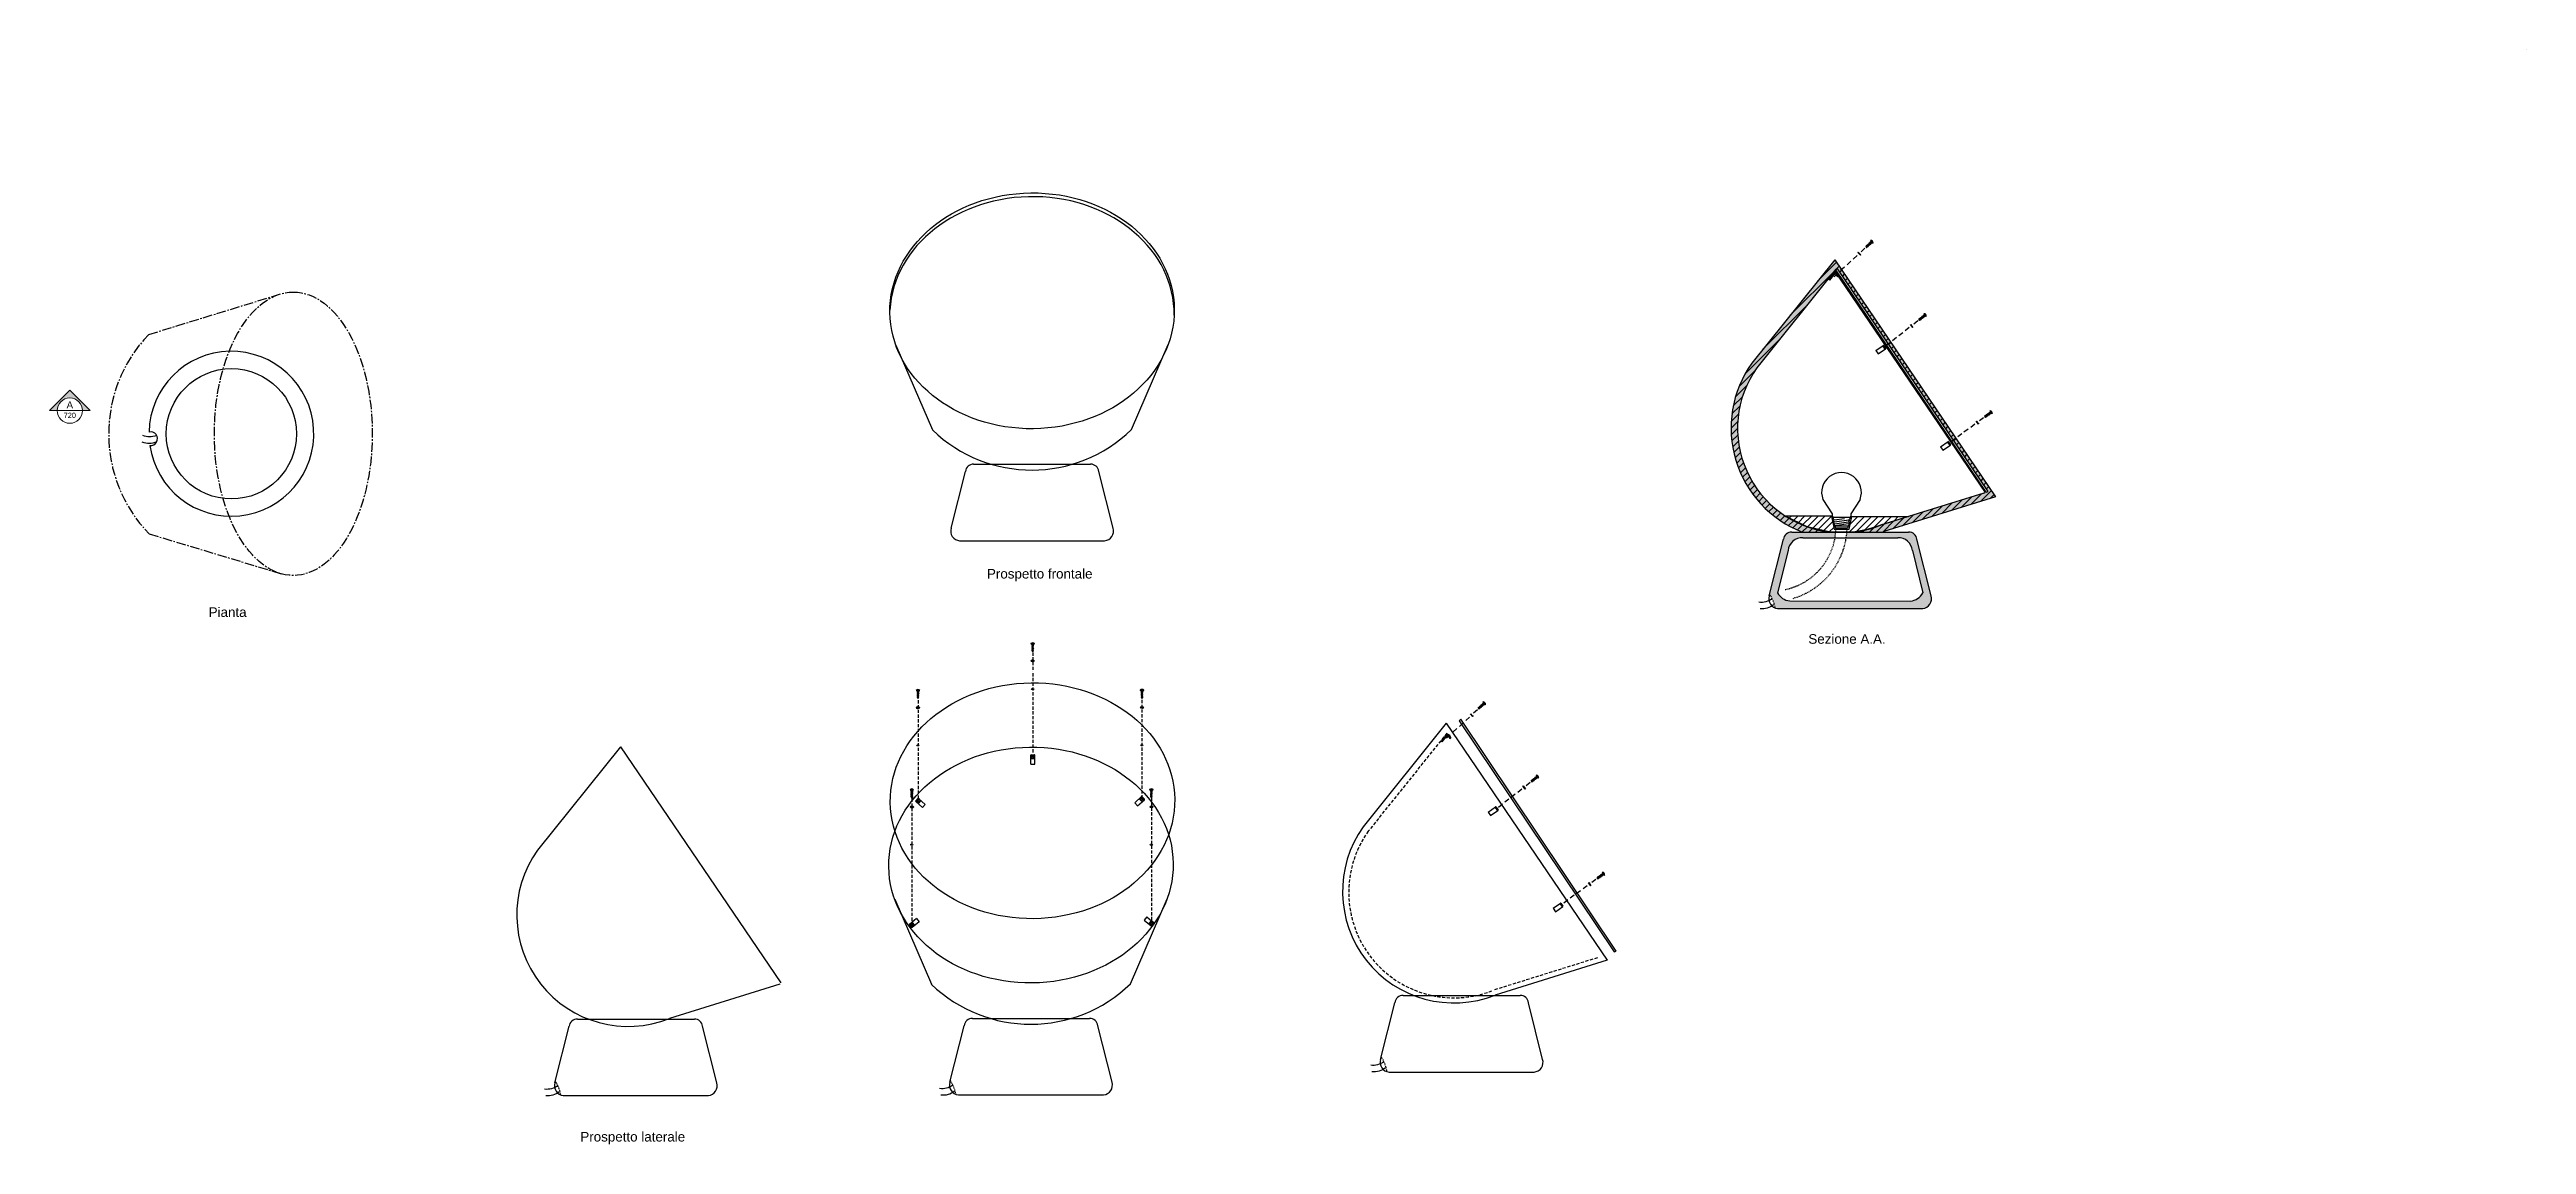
# Model space of a CAD drawing. Header units: centimetres. Extents: x -68 to 323, y -5 to 168.
import ezdxf
from ezdxf.enums import TextEntityAlignment as Align

# ---------------------------------------------------------------- set-up
doc = ezdxf.new("R2010")
doc.units = ezdxf.units.CM
doc.header["$MEASUREMENT"] = 0
for name, pattern in [('CENTER2', [1.125, 0.75, -0.125, 0.125, -0.125]), ('DASHED', [0.75, 0.5, -0.25]), ('HIDDEN2', [0.1875, 0.125, -0.0625])]:
    doc.linetypes.add(name, pattern=pattern)
doc.layers.add('A-ANNO-SYMB', color=2, linetype='Continuous', lineweight=18)
for name, color, linetype in [('A-FURN', 8, 'Continuous'), ('anno', 5, 'Continuous'), ('cavo', 6, 'Continuous'), ('guides', 1, 'Continuous'), ('pannello', 245, 'Continuous'), ('viti e cerniere', 3, 'Continuous')]:
    doc.layers.add(name, color=color, linetype=linetype)
doc.styles.add('ARIAL', font='Arial.ttf')
doc.styles.get("Standard").update_dxf_attribs({"font": 'Arial.ttf'})

msp = doc.modelspace()

# ---------------------------------------------------------------- texts
at = {"layer": 'anno'}
for s, p in [('Prospetto frontale', (79.91182302720355, 84.54769606371448)), ('Pianta', (-42.89747803874141, 78.4933656283932)), ('Sezione A.A.', (209.5250459333541, 74.26404896597842)), ('Prospetto laterale', (15.74946247534201, -4.214264543362781))]:
    msp.add_text(s, height=1.510693147719239, dxfattribs=at).set_placement(p)

# ---------------------------------------------------------------- blocks, each defined once
blk = doc.blocks.new('foroxtassello')
at = {"layer": 'viti e cerniere', "linetype": 'Continuous'}
for p, q in [((1.802639104653281e-06, 0.03211159188994372), (8.206158481982584e-05, 1.461816800525412)), ((1.802639104653281e-06, 0.03211159188994372), (0.6461352452761702, 0.0320753200846724)), ((0.000295220130780649, 1.270377794737314), (0.0392071374012346, 0.991016620619547)), ((0.001480846685268489, 1.468400454473979), (0.06439630231025717, 1.039965337475678)), ((0.05995390146915724, 1.516422698846227), (0.5863497955064503, 1.516393148712936)), ((0.06774174980689907, 0.957645442514135), (0.5823467140792786, 0.9575723712941766)), ((0.09290541502268468, 1.006789025862005), (0.5575764389351292, 1.006342404296063)), ((0.5861110513405805, 1.039713582399983), (0.6462155042219138, 1.46178052872007)), ((0.6108813264849431, 0.9909435493995886), (0.6462025210276039, 1.230502378047376)), ((0.6461352452761702, 0.0320753200846724), (0.646215504221928, 1.461780528720155))]:
    blk.add_line(p, q, dxfattribs=at)
at = {"layer": 'viti e cerniere', "linetype": 'HIDDEN2'}
blk.add_line((7.525501203531348e-05, 1.340566857661827), (0.6462086976491292, 1.340530585856555), dxfattribs=at)
at = {"layer": 'viti e cerniere'}
for p, q in [((0.1318721211471257, 1.298421060730035), (0.1318704075862343, 1.267896276959661)), ((0.1318764182418732, 1.374968025812237), (0.1318742258680601, 1.335913834296377)), ((0.1318802797431573, 1.44375547898008), (0.131878786002332, 1.417146494979292)), ((0.5058142436354558, 1.298400068849801), (0.5058125300745502, 1.267875285079469)), ((0.5058185407302034, 1.374947033932045), (0.505816348356376, 1.335892842416186)), ((0.5058224022314732, 1.443734487099846), (0.505820908490648, 1.417125503099072))]:
    blk.add_line(p, q, dxfattribs=at)
at = {"layer": 'viti e cerniere', "linetype": 'Continuous'}
for centre, radius, start, end in [((0.06420776398660166, 1.451632861931031), 0.06492933323094002, 93.75643875568933, 170.9760971331955), ((0.07895525650981483, 0.9961188485192451), 0.0400742523599678, 187.3147153197262, 253.7506430851487), ((0.1041189217256004, 1.045262431867116), 0.0400742523599678, 187.3147153197262, 253.7506430851487), ((0.5463630979517546, 1.044815810301174), 0.0400742523599678, 286.2493569148506, 352.6852846802738), ((0.5711332073763629, 0.9960457772992868), 0.0400742523599678, 286.2493569148506, 352.6852846802738), ((0.5820886588386855, 1.451603789801823), 0.06492933323094002, 9.017470073770246, 86.2371284512744)]:
    blk.add_arc(centre, radius, start, end, dxfattribs=at)
blk.add_ellipse((0.3187571189446743, 1.251060810852422), major_axis=(0.1846302799373754, 0.0003917731690968179), ratio=0.6938668242092838, dxfattribs=at)
blk = doc.blocks.new('SYMBOL')
at = {"layer": 'A-ANNO-SYMB', "linetype": 'Continuous', "lineweight": 20}
h = blk.add_hatch(color=256, dxfattribs=at)
h.dxf.hatch_style = 1
h.paths.add_polyline_path([(11.20626675245028, 4.948124520396013), (11.31599029133845, 4.948124520396013, -1), (11.67802506360115, 4.948124520396013), (11.78774860248933, 4.948124520396013), (11.4970076774698, 5.240535692728739)])
at = {"linetype": 'Continuous', "lineweight": 20}
blk.add_line((11.31599029133845, 4.948124520396013), (11.67802506360115, 4.948124520396013), dxfattribs=at)
at = {"layer": 'A-ANNO-SYMB', "linetype": 'Continuous', "lineweight": 20}
for p, q in [((11.20626675245028, 4.948124520396013), (11.4970076774698, 5.240535692728739)), ((11.78774860248933, 4.948124520396013), (11.4970076774698, 5.240535692728739)), ((11.31599029133845, 4.948124520396013), (11.20626675245028, 4.948124520396013)), ((11.67802506360115, 4.948124520396013), (11.78774860248933, 4.948124520396013))]:
    blk.add_line(p, q, dxfattribs=at)
blk.add_circle((11.4970076774698, 4.948124520396013), 0.1810173861313495, dxfattribs=at)
for tag, p in [('TAVOLA', (11.4970076774698, 5.079988089508514)), ('SEZIONE', (11.4970076774698, 4.918124520396013))]:
    blk.add_attdef(tag, text='', height=0.1, dxfattribs=at).set_placement(p, align=Align.TOP_CENTER)

# ---------------------------------------------------------------- hatches: boundary and pattern name
at = {"layer": 'A-FURN'}
h = msp.add_hatch(color=254, dxfattribs=at)
h.dxf.hatch_style = 1
edge = h.paths.add_edge_path()
edge.add_arc((198.6618783277704, 78.88687261114418), 5.712725566796211, 10.19005257750365, 33.86592961719634)
edge.add_line((203.4054045608771, 82.07029722582486), (205.5961490438125, 90.72984967819367))
edge.add_arc((206.849197527986, 90.61398729978316), 1.25839365638111, 87.84191265880872, 174.7172012419684, ccw=False)
edge.add_line((206.8965846366463, 91.8714884156288), (213.0112800434063, 91.87148841562879))
edge.add_line((213.0112800434063, 91.87148841562879), (213.8482814742276, 91.87148841562879))
edge.add_arc((203.8269620694694, 92.65227177642753), 10.05168967232287, 350.4810751927466, 355.54495790139714, ccw=False)
edge.add_line((213.7402503531781, 90.98999000946787), (208.6457529421567, 90.98999000946789))
edge.add_arc((208.5614325843165, 88.75239951132758), 2.239178679809648, 87.84191265881178, 174.7172012419721)
edge.add_line((206.3317650742324, 88.95856438367346), (204.6499784141054, 82.30994010670645))
edge.add_arc((206.8301929143853, 83.49212705067309), 2.480101053932314, 208.4680651096524, 264.4044125809585)
edge.add_line((206.5883675536519, 81.0238438958016), (225.6418966798502, 80.99851490119799))
edge.add_arc((225.4000713191168, 83.46679805606948), 2.480101053932322, 275.5955874190421, 331.5319348903474)
edge.add_line((227.5802858193967, 82.28461111210282), (225.9406122181056, 88.95856438367343))
edge.add_arc((223.7109447080216, 88.75239951132764), 2.239178679809565, 5.28279875802592, 92.15808734119051)
edge.add_line((223.6266243501813, 90.98999000946786), (215.5068126186667, 90.98999000946787))
edge.add_arc((203.7782077685948, 92.8112374004276), 11.86916651615477, 351.1734599084184, 355.4588162912226)
edge.add_line((215.6101131787043, 91.87148841562879), (225.3511818653369, 91.87148841562879))
edge.add_arc((225.398568973997, 90.61398729978302), 1.25839365638123, 5.282798758036222, 92.15808734118599, ccw=False)
edge.add_line((226.6516174581706, 90.72984967819364), (228.9088945139941, 81.8073079501682))
edge.add_arc((227.4209179326463, 81.35507786791035), 1.555180489183924, -84.40441258095922, 16.905225269824825, ccw=False)
edge.add_line((227.5725577548245, 79.80730795016802), (204.6752087471585, 79.80730795016804))
edge.add_arc((204.8268485693368, 81.35507786791025), 1.55518048918381, 249.5896685038222, 264.4044125809599, ccw=False)
at = {"layer": 'pannello'}
h = msp.add_hatch(color=256, dxfattribs=at)
h.dxf.hatch_style = 1
h.paths.add_polyline_path([(213.6738059723389, 133.0726626102417), (214.0333108472129, 132.5435197204792), (214.2134041710062, 132.7106836905529), (213.8587463854751, 133.2350920638518), (213.9542601013217, 133.354120386866), (214.0719996108788, 133.5008462916313), (232.4123621475918, 106.3821981864241), (232.8037555468927, 106.6721471696102), (213.6887475109894, 134.807307950168), (200.5918272485208, 118.4860451694827, 0.4901309578144584), (208.6110047123222, 91.8714884156288), (213.0112800434063, 91.87148841562879, -0.5723492345296867), (201.4094640054538, 117.7889513206999)])
h.paths.add_polyline_path([(239.0684793023215, 97.45117222815563), (232.8037555468927, 106.6721471696102), (232.4123621475918, 106.3821981864241), (237.9121157211943, 98.25008621048428), (237.5939419896411, 98.13947080722872), (221.9071340378584, 121.334488020591), (221.7390906376889, 121.2016468525923), (237.440300312768, 98.0915750819348), (237.2114015430944, 98.02021897065349), (220.9140347878168, 92.9397341893685, -0.0672809765799667), (216.6338452514302, 91.87148841562879), (221.219972871561, 91.87148841562879, 0.003061113093289689), (221.4204871945685, 91.94991169957672)], flags=17)
h.paths.add_polyline_path([(214.2134041710062, 132.7106836905529), (214.0333108472129, 132.5435197204792), (237.440300312768, 98.0915750819348), (237.2114015430944, 98.02021897065349), (220.9140347878168, 92.9397341893685, -0.0672809765799667), (216.6338452514302, 91.87148841562879), (221.219972871561, 91.87148841562879, 0.003061113093289689), (221.4204871945685, 91.94991169957672), (239.0684793023215, 97.45117222815563), (232.8037555468927, 106.6721471696102), (232.4123621475918, 106.3821981864241), (237.9121157211943, 98.25008621048428), (237.5939419896411, 98.13947080722872)])
h = msp.add_hatch(dxfattribs=at)
h.set_pattern_fill('ANSI31', color=254, scale=6)
h.set_pattern_definition([(45, (0, 0), (-0.5303300858899106, 0.5303300858899107), [])])
h.paths.add_polyline_path([(205.9222077615531, 94.38426374362564), (209.3293320792518, 92.71487248430248), (213.0112800434063, 91.87148841562879), (213.8482814742276, 91.87148841562879, 0.01197096768298016), (213.8741668599123, 92.35203658930811), (213.5829129114702, 92.35203658930811), (213.1823917701013, 94.38426374362564)], flags=17)
h.paths.add_polyline_path([(218.8098763290662, 92.261623636521), (220.7157206322761, 92.8622498337364, 0.003232621496159524), (220.9140347878168, 92.93973418936851), (225.3046513270815, 94.30844981337992), (216.4019655219056, 94.30844981337992), (215.986039759684, 92.35203658930811), (215.6384880520989, 92.35203658930811, -0.01014044811557506), (215.6101131787043, 91.87148841562879), (216.6338452514303, 91.87148841562879)], flags=17)
h.paths.add_polyline_path([(220.7157206322762, 92.86224983373643, -0.06403442798433455), (216.6338452514303, 91.87148841562879), (221.219972871561, 91.87148841562879, 0.003061113093289645), (221.4204871945685, 91.94991169957672), (239.0684793023215, 97.45117222815563), (213.6887475109894, 134.807307950168), (200.5918272485208, 118.4860451694827, 0.4901309578144575), (208.6110047123222, 91.8714884156288), (213.0112800434062, 91.87148841562879, -0.5723492345296849), (201.4094640054538, 117.7889513206999), (213.6738059723389, 133.0726626102417), (237.440300312768, 98.0915750819348), (237.2114015430944, 98.02021897065349), (225.3046513270807, 94.3084498133797)])
h.paths.add_polyline_path([(213.8587463854751, 133.2350920638518), (213.9542601013217, 133.354120386866), (214.0719996108788, 133.5008462916313), (237.9121157211943, 98.25008621048428), (237.5939419896411, 98.13947080722872)], flags=16)
h = msp.add_hatch(color=254, dxfattribs=at)
h.dxf.hatch_style = 1
h.paths.add_polyline_path([(220.7157206322762, 92.86224983373643, -0.06403442798433479), (216.6338452514303, 91.87148841562879), (221.219972871561, 91.87148841562879, 0.003061113093289852), (221.4204871945685, 91.94991169957672), (239.0684793023215, 97.45117222815563), (213.6887475109894, 134.807307950168), (200.5918272485207, 118.4860451694826, 0.4901309578144565), (208.6110047123222, 91.8714884156288), (213.0112800434062, 91.87148841562879, -0.5723492345296862), (201.4094640054539, 117.7889513206999), (213.6738059723389, 133.0726626102417), (237.440300312768, 98.0915750819348), (237.2114015430944, 98.02021897065349), (225.3046513270806, 94.30844981337964)])
h.paths.add_polyline_path([(213.8587463854751, 133.2350920638518), (213.9542601013217, 133.354120386866), (214.0719996108788, 133.5008462916313), (237.9121157211943, 98.25008621048428), (237.5939419896411, 98.13947080722872)], flags=16)
at = {"layer": 'viti e cerniere', "linetype": 'Continuous'}
h = msp.add_hatch(color=0, dxfattribs=at)
h.dxf.hatch_style = 1
edge = h.paths.add_edge_path()
edge.add_ellipse((87.11663357023805, 67.1203466964367), major_axis=(-0.1685445631481582, -0.001178173969157132), ratio=0.5458528688886854, start_angle=0, end_angle=360)
h = msp.add_hatch(color=0, dxfattribs=at)
h.dxf.hatch_style = 1
edge = h.paths.add_edge_path()
edge.add_ellipse((69.01331530192034, 58.24450455588688), major_axis=(-0.1685445631481582, -0.001178173969157132), ratio=0.5458528688886854, start_angle=0, end_angle=360)
h = msp.add_hatch(color=0, dxfattribs=at)
h.dxf.hatch_style = 1
edge = h.paths.add_edge_path()
edge.add_ellipse((104.3598712007904, 58.26042582868634), major_axis=(-0.1685445631481582, -0.001178173969157132), ratio=0.5458528688886854, start_angle=0, end_angle=360)
h = msp.add_hatch(color=0, dxfattribs=at)
h.dxf.hatch_style = 1
edge = h.paths.add_edge_path()
edge.add_ellipse((68.04157251259745, 42.58129247732229), major_axis=(-0.1685445631481582, -0.001178173969157132), ratio=0.5458528688886854, start_angle=0, end_angle=360)
h = msp.add_hatch(color=0, dxfattribs=at)
h.dxf.hatch_style = 1
edge = h.paths.add_edge_path()
edge.add_ellipse((105.8407308074163, 42.58498624721376), major_axis=(-0.1685445631481582, -0.001178173969157132), ratio=0.5458528688886854, start_angle=0, end_angle=360)

# ---------------------------------------------------------------- linework, layer by layer
at = {"layer": 'A-FURN'}
for p, q in [((213.6887475109894, 134.807307950168), (200.5918272485206, 118.4860451694825)), ((213.6738059723389, 133.0726626102417), (201.4094640054541, 117.7889513207003)), ((213.6738059723389, 133.0726626102417), (237.440300312768, 98.0915750819348)), ((213.6887475109894, 134.807307950168), (239.0684793023215, 97.45117222815563)), ((65.53505255301229, 121.3554320757787), (71.3084395925996, 107.9719596624611)), ((102.7333206439131, 108.0408265118736), (108.5067076835004, 121.4242989251912)), ((77.80596174957952, 102.5697938984606), (96.26055897827013, 102.5697938984606)), ((74.2482491009223, 92.5056134329999), (76.50552615674576, 101.4281551610253)), ((99.81827162692741, 92.50561343299987), (97.56099457110389, 101.4281551610253)), ((237.2114015430944, 98.02021897065349), (220.9140347878173, 92.93973418936868)), ((239.0684793023215, 97.45117222815563), (221.4204871945686, 91.94991169957675)), ((75.58458586009186, 90.50561343299987), (98.48193486775784, 90.50561343299985)), ((203.338871987989, 81.80730795016807), (205.5961490438125, 90.7298496781935)), ((203.338871987989, 81.80730795016807), (205.5961490438125, 90.7298496781935)), ((206.8965846366463, 91.8714884156288), (225.3511818653369, 91.87148841562878)), ((208.6457529421567, 90.98999000946789), (223.6266243501814, 90.98999000946786)), ((228.9088945139941, 81.80730795016804), (226.6516174581706, 90.72984967819347)), ((206.3317650742324, 88.95856438367346), (204.6499784141054, 82.30994010670645)), ((225.9406122181056, 88.95856438367343), (227.5802858193967, 82.28461111210281)), ((204.6752087471585, 79.80730795016804), (227.5725577548245, 79.80730795016802)), ((206.5883675536519, 81.0238438958016), (225.6418966798502, 80.99851490119799)), ((152.3788028156495, 61.74164447541172), (139.2818825531807, 45.42038169472617)), ((152.3788028156495, 61.74164447541172), (177.7613196745859, 24.38587289968696)), ((22.07417691946226, 58.03173468172464), (8.977256656993529, 41.7104719010391)), ((22.07417691946226, 58.03173468172464), (47.36310416715152, 20.80983039592701)), ((65.36106665475269, 33.9791427512114), (71.13445369434, 20.59567033789382)), ((102.5593347456535, 20.66453718730629), (108.3327217852408, 34.04800960062387)), ((177.7613196745859, 24.38587289968696), (160.1105424992286, 18.88424822482038)), ((47.20964796167446, 20.5997174897763), (29.80591660304141, 15.17433843113331)), ((142.028927292649, 8.741644475411746), (144.2862043484726, 17.66418620343718)), ((145.5866399413063, 18.80582494087248), (164.0412371699969, 18.80582494087245)), ((167.5989498186541, 8.741644475411718), (165.3416727628307, 17.66418620343715)), ((11.72430139646186, 5.031734681724672), (13.98157845228537, 13.95427640975011)), ((15.28201404511913, 15.09591514718541), (33.73661127380971, 15.09591514718538)), ((37.29432392246699, 5.031734681724643), (35.03704686664348, 13.95427640975008)), ((74.07426320266266, 5.12932410843257), (76.33154025848617, 14.05186583645801)), ((77.63197585131994, 15.19350457389331), (96.08657308001052, 15.19350457389328)), ((99.64428572866778, 5.129324108432542), (97.38700867284429, 14.05186583645798)), ((143.3652640518186, 6.741644475411718), (166.2626130594846, 6.741644475411704)), ((13.06063815563143, 3.031734681724643), (35.95798716329741, 3.031734681724629)), ((75.41059996183223, 3.129324108432542), (98.30794896949821, 3.129324108432527))]:
    msp.add_line(p, q, dxfattribs=at)
at = {"layer": 'A-FURN', "color": 253, "linetype": 'CENTER2', "ltscale": 2}
for p, q in [((-52.36053738318158, 123.0245319083476), (-31.38117694795781, 129.4659393334801)), ((-52.29571768565137, 91.59790498918245), (-31.26212794946427, 85.24913068145291))]:
    msp.add_line(p, q, dxfattribs=at)
at = {"layer": 'A-FURN', "linetype": 'Continuous'}
msp.add_line((237.2114015430944, 98.02021897065349), (237.440300312768, 98.0915750819348), dxfattribs=at)
at = {"layer": 'A-FURN'}
msp.add_circle((-39.3120600377549, 107.3729603856463), 10.275, dxfattribs=at)
at = {"layer": 'A-FURN', "color": 253, "linetype": 'CENTER2', "ltscale": 2}
msp.add_arc((-36.06774006000178, 107.3447566773674), 22.61217804432548, 136.0984188243793, 224.1379342427703, dxfattribs=at)
at = {"layer": 'A-FURN'}
for centre, radius, start, end in [((-39.3120600377549, 107.3729603856463), 13, 188.1647801259606, 178.8596095114816), ((214.9154887919416, 108.286478899697), 17.5840391293418, 144.5461630640271, 248.9897801867645), ((214.8225626474183, 108.2377769881345), 16.46621226360592, 144.5461630640272, 263.6846870387156), ((86.98646895572841, 124.2688041375235), 22.61217804432548, 226.0984188243791, 314.1379342427683), ((77.75857464091928, 101.3122927826149), 1.258393656381193, 87.84191265880968, 174.7172012419728), ((96.30794608693043, 101.3122927826149), 1.258393656381193, 5.282798758027286, 92.1580873411887), ((75.73622568227012, 92.0533833507422), 1.555180489183929, 163.0947747301806, 264.4044125809605), ((98.33029504557959, 92.05338335074218), 1.555180489183929, 275.5955874190395, 16.90522526981944), ((206.849197527986, 90.61398729978308), 1.258393656381193, 87.84191265881128, 174.7172012419728), ((208.5614325843165, 88.75239951132761), 2.239178679809618, 87.84191265881132, 174.7172012419728), ((214.8225626474183, 108.2377769881345), 16.46621226360592, 276.3153129612842, 291.7117730653907), ((214.9154887919416, 108.286478899697), 17.5840391293418, 291.0102198132353, 291.7117730653908), ((223.7109447080215, 88.75239951132758), 2.239178679809618, 5.282798758027274, 92.15808734118869), ((225.3985689739971, 90.61398729978305), 1.258393656381193, 5.282798758027272, 92.1580873411887), ((206.8301929143853, 83.49212705067302), 2.480101053932229, 208.4680651096516, 264.4044125809605), ((225.4000713191168, 83.4667980560694), 2.480101053932229, 275.5955874190411, 331.5319348903487), ((204.8268485693368, 81.35507786791037), 1.555180489183929, 163.0947747301805, 264.4044125809589), ((227.4209179326463, 81.35507786791035), 1.555180489183929, 275.5955874190411, 16.90522526981951), ((153.6055440966017, 35.22081542494065), 17.5840391293418, 144.5461630640269, 291.7117730653907), ((23.30091820041451, 31.51090563125358), 17.5840391293418, 144.5461630640269, 291.7117730653902), ((86.81248305746882, 36.89251481295615), 22.61217804432548, 226.0984188243793, 314.1379342427692), ((145.5392528326461, 17.54832382502676), 1.258393656381193, 87.84191265881128, 174.7172012419728), ((164.0886242786572, 17.54832382502673), 1.258393656381193, 5.282798758027272, 92.1580873411887), ((15.23462693645887, 13.83841403133968), 1.258393656381193, 87.84191265881068, 174.7172012419728), ((33.78399838246998, 13.83841403133965), 1.258393656381193, 5.282798758027272, 92.15808734118951), ((77.58458874265968, 13.93600345804758), 1.258393656381193, 87.84191265881047, 174.7172012419728), ((96.1339601886708, 13.93600345804755), 1.258393656381193, 5.282798758027272, 92.15808734118951), ((143.5169038739969, 8.289414393154047), 1.555180489183929, 163.0947747301808, 264.4044125809589), ((166.1109732373063, 8.289414393154033), 1.555180489183929, 275.5955874190411, 16.90522526981925), ((13.21227797780968, 4.579504599466972), 1.555180489183929, 163.0947747301808, 264.4044125809593), ((35.80634734111916, 4.579504599466958), 1.555180489183929, 275.5955874190407, 16.90522526981925), ((75.56223978401049, 4.677094026174871), 1.555180489183929, 163.0947747301808, 264.4044125809597), ((98.15630914731996, 4.677094026174856), 1.555180489183929, 275.5955874190403, 16.90522526981925)]:
    msp.add_arc(centre, radius, start, end, dxfattribs=at)
at = {"layer": 'A-FURN', "color": 7}
for centre in [(87.03096174957966, 126.7532581702504), (87.09490515013682, 49.50808420683559), (86.85697585132006, 39.37696884568307)]:
    msp.add_ellipse(centre, major_axis=(22.44044539425809, 0.2492400895162946), ratio=0.8285175813757901, dxfattribs=at)
at = {"layer": 'cavo', "linetype": 'Continuous'}
for points in [[(-51.14984599973617, 106.0946515475544, -0.2057894224812163), (-53.37423758980275, 106.0495187772325, 1.401649101114229)], [(-51.15564364993674, 107.1017989278703, -0.1984132306877283), (-53.30686003139645, 107.0886467891857)], [(203.7907159554538, 81.36234760260773, -0.1984132306877283), (201.7115673852865, 80.81003779662568)], [(204.0489456642003, 80.38885036278333, -0.2057894224812163), (201.9069826421323, 79.78722811834017, 1.401649101114229)], [(142.5404681512366, 8.367123858804298, -0.1984132306877283), (140.4613195810693, 7.814814052822257)], [(12.17614536392668, 4.586774334164325, -0.1984132306877283), (10.09699679375939, 4.034464528182284)], [(74.52500410153763, 4.67606632505926, -0.1984132306877283), (72.44585553137034, 4.123756519077219)], [(142.7986978599831, 7.393626618979908, -0.2057894224812163), (140.6567348379151, 6.792004374536745, 1.401649101114229)], [(12.43437507267323, 3.613277094339935, -0.2057894224812163), (10.29241205060515, 3.011654849896772, 1.401649101114229)], [(74.78323381028419, 3.70256908523487, -0.2057894224812163), (72.6412707882161, 3.100946840791707, 1.401649101114229)]]:
    msp.add_lwpolyline(points, format="xyb", dxfattribs=at)
msp.add_arc((-52.0527469532764, 106.5909846872337), 1.071905504069522, 263.1664321604508, 103.8579574769913, dxfattribs=at)
at = {"layer": 'cavo', "linetype": 'HIDDEN2'}
for centre, radius, start, end in [((203.8269620694735, 92.65227177642734), 10.05168967231879, 281.6084055195055, 358.2883705586956), ((203.7782077685999, 92.81123740042723), 11.86916651614964, 286.3343228598537, 357.7827561550861), ((198.6618783277678, 78.8868726111428), 5.71272556679911, 10.30922253756372, 33.86592961719366), ((137.411630523551, 5.891648867339601), 5.712725566798619, 10.30922253756215, 33.34207845178686), ((7.047307736241137, 2.111299342699628), 5.712725566798619, 10.30922253756215, 33.34207845178686), ((69.39616647385209, 2.200591333594563), 5.712725566798619, 10.3092225375622, 33.34207845178716)]:
    msp.add_arc(centre, radius, start, end, dxfattribs=at)
at = {"layer": 'guides', "color": 7}
msp.add_ellipse((87.0123811192575, 126.1572176331424), major_axis=(22.44044539425809, 0.2492400895162946), ratio=0.8285175813757901, start_param=6.264189865467742, end_param=9.373718074823351, dxfattribs=at)
at = {"layer": 'guides', "color": 253, "linetype": 'CENTER2', "ltscale": 2}
msp.add_ellipse((-29.53943638446366, 107.3729603856463), major_axis=(1.367832241899328e-15, 22.33839573747575), ratio=0.5577395511540388, dxfattribs=at)
at = {"layer": 'pannello', "linetype": 'Continuous'}
for p, q in [((213.9542601013217, 133.354120386866), (213.8587463854751, 133.2350920638518)), ((237.5939419896411, 98.13947080722872), (213.8587463854751, 133.2350920638518)), ((214.0719996108788, 133.5008462916313), (213.9542601013217, 133.354120386866)), ((237.9121157211943, 98.25008621048428), (214.0719996108788, 133.5008462916313)), ((237.5939419896411, 98.13947080722872), (237.9121157211943, 98.25008621048428)), ((154.6758924799241, 62.38532363342769), (154.4403391972003, 62.0917792772628)), ((154.4403391972003, 62.0917792772628), (178.8779484212102, 25.68989902632582)), ((179.1961221527635, 25.80051442958137), (154.6758924799241, 62.38532363342769)), ((178.8779484212102, 25.68989902632582), (179.1961221527635, 25.80051442958137))]:
    msp.add_line(p, q, dxfattribs=at)
at = {"layer": 'pannello'}
for p, q in [((213.1823917701013, 94.38426374362564), (205.9222077615531, 94.38426374362564)), ((209.3293320792518, 92.71487248430248), (205.9222077615531, 94.38426374362564)), ((213.1823917701013, 94.38426374362564), (213.5829129114702, 92.35203658930811)), ((213.285319230983, 94.76883068564483), (213.285319230983, 94.40302885658058)), ((213.285319230983, 94.40302885658058), (213.3937181216774, 94.21387077017926)), ((213.3937181216774, 94.21387077017926), (216.1175300941029, 94.21387077017926)), ((213.3937181216774, 94.21387077017926), (213.4205360775207, 93.9697357339829)), ((213.4205360775207, 93.9697357339829), (213.5988814108799, 93.82770205931831)), ((213.5988814108799, 93.82770205931831), (213.4556212923105, 93.65034039182163)), ((213.5988814108799, 93.82770205931831), (215.2484726416773, 94.03867076100505)), ((213.6339666256697, 93.50830671715704), (215.9123668049004, 93.82770205931831)), ((216.0907121382595, 93.9697357339829), (215.9123668049004, 93.82770205931831)), ((215.9123668049004, 93.82770205931831), (216.0556269234698, 93.65034039182163)), ((215.986039759684, 92.35203658930811), (216.4019655219056, 94.30844981337992)), ((216.1175300941029, 94.21387077017926), (216.0907121382595, 93.9697357339829)), ((216.2259289847973, 94.40302885658058), (216.1175300941029, 94.21387077017926)), ((216.2259289847973, 94.76883068564483), (216.2259289847973, 94.40302885658058)), ((216.4019655219056, 94.30844981337992), (225.3046513270815, 94.30844981337992)), ((225.3046513270815, 94.30844981337992), (218.8098763290662, 92.261623636521)), ((213.0112800434063, 91.87148841562879), (209.3293320792518, 92.71487248430248)), ((216.6338452514303, 91.87148841562879), (213.0112800434063, 91.87148841562879)), ((213.4556212923105, 93.65034039182163), (213.6339666256697, 93.50830671715704)), ((213.6339666256697, 93.50830671715704), (213.4907065071003, 93.33094504966036)), ((213.4907065071003, 93.33094504966036), (213.6690518404595, 93.1889113749958)), ((213.6690518404595, 93.1889113749958), (213.5257917218901, 93.01154970749911)), ((213.5257917218901, 93.01154970749911), (213.7041370552492, 92.86951603283453)), ((213.5829129114702, 92.35203658930811), (215.986039759684, 92.35203658930811)), ((213.6690518404595, 93.1889113749958), (215.8772815901106, 93.50830671715704)), ((215.8421963753208, 93.1889113749958), (213.7041370552492, 92.86951603283453)), ((213.7041370552492, 92.86951603283453), (215.807111160531, 92.86951603283453)), ((213.7041370552492, 92.86951603283453), (213.8216250824639, 92.51979278217289)), ((213.8216250824639, 92.51979278217289), (215.6896231333163, 92.51979278217289)), ((215.807111160531, 92.86951603283453), (215.6896231333163, 92.51979278217289)), ((215.9854564938902, 93.01154970749911), (215.807111160531, 92.86951603283453)), ((216.02054170868, 93.33094504966036), (215.8421963753208, 93.1889113749958)), ((215.8421963753208, 93.1889113749958), (215.9854564938902, 93.01154970749911)), ((216.0556269234698, 93.65034039182163), (215.8772815901106, 93.50830671715704)), ((215.8772815901106, 93.50830671715704), (216.02054170868, 93.33094504966036)), ((218.8098763290662, 92.261623636521), (216.6338452514303, 91.87148841562879))]:
    msp.add_line(p, q, dxfattribs=at)
at = {"layer": 'pannello', "color": 253, "linetype": 'DASHED'}
for p, q in [((152.4648778873418, 60.15270318925529), (140.0785827743398, 44.71701499943352)), ((176.2365246480949, 24.7517079687926), (159.777101489417, 19.62070428445118))]:
    msp.add_line(p, q, dxfattribs=at)
at = {"layer": 'pannello'}
for points in [[(211.8193352950951, 97.02985591510547), (213.285319230983, 94.76883068564483)], [(217.6919129206851, 97.02985591510547), (216.2259289847973, 94.76883068564483)]]:
    msp.add_lwpolyline(points, dxfattribs=at)
msp.add_arc((214.7556241078901, 98.12329757584665), 3.133274111467027, 339.5752226628495, 200.4247773371504, dxfattribs=at)
at = {"layer": 'pannello', "color": 253, "linetype": 'DASHED'}
msp.add_arc((153.6250574737381, 35.07086649196971), 16.62994761896393, 144.5461630640269, 291.7117730653907, dxfattribs=at)
at = {"layer": 'viti e cerniere'}
for p, q in [((218.6342347638428, 136.9315706272023), (218.5781600610729, 136.8795216687055)), ((218.7336060707569, 137.0238078174837), (218.677531367987, 136.9717588589868)), ((218.8329773776712, 137.1160450077651), (218.7769026749013, 137.0639960492682)), ((218.9323486845853, 137.2082821980463), (218.8762739818154, 137.1562332395495)), ((219.0317199914998, 137.3005193883276), (218.9756452887298, 137.2484704298307)), ((219.1310912984139, 137.3927565786089), (219.0750165956439, 137.340707620112)), ((219.2304626053281, 137.4849937688905), (219.1743879025583, 137.4329448103937)), ((219.3298339122422, 137.5772309591718), (219.2737592094724, 137.525182000675)), ((219.4199659102283, 137.4067689599748), (219.3638912074582, 137.3547200014773)), ((219.4292052191564, 137.6694681494532), (219.3731305163865, 137.6174191909563)), ((219.5193372171424, 137.499006150256), (219.4632625143724, 137.4469571917587)), ((219.5809227216771, 137.5561702761665), (219.5626338212865, 137.53919438204)), ((215.204961782685, 133.6566035588707), (214.6103556846248, 133.1046857315563)), ((216.2318409363727, 134.5586590752411), (215.6372348383126, 134.0067412479268)), ((217.2130764538172, 135.4778570287739), (216.618470355757, 134.9259392014596)), ((217.405986416986, 135.8720994865964), (217.3835473138174, 135.8514053068313)), ((217.4622569301417, 135.9239942573441), (217.4335477658382, 135.8975175928117)), ((217.5128233410278, 135.9706284917468), (217.4932627851956, 135.9525890159418)), ((217.6594992858317, 135.5972105331236), (217.6370601826631, 135.5765163533586)), ((217.7157697989875, 135.6491053038714), (217.687060634684, 135.622628639339)), ((217.7663362098735, 135.695739538274), (217.7467756540414, 135.6777000624691)), ((218.4570160755817, 136.6324910891901), (217.8624099775215, 136.0805732618757)), ((214.1936393804161, 132.6923378641051), (213.5990332823559, 132.1404200367908)), ((226.7878535492898, 125.1559747538764), (226.1514196120152, 124.6528628941048)), ((226.9881934748651, 125.4400855557603), (226.9281741713601, 125.3926392747878)), ((227.0945551020293, 125.52416623235), (227.0345357985244, 125.4767199513775)), ((227.2009167291937, 125.6082469089398), (227.1408974256888, 125.5608006279673)), ((227.3072783563579, 125.6923275855296), (227.2472590528531, 125.644881304557)), ((227.4136399835225, 125.7764082621192), (227.3536206800176, 125.7289619811466)), ((227.5200016106867, 125.8604889387089), (227.4599823071819, 125.8130426577364)), ((227.6263632378511, 125.944569615299), (227.5663439343463, 125.8971233343265)), ((227.7327248650153, 126.0286502918887), (227.6727055615106, 125.9812040109162)), ((227.8090788622019, 125.8515877680592), (227.7490595586967, 125.8041414870861)), ((227.8390864921797, 126.1127309684785), (227.7790671886748, 126.0652846875059)), ((227.9154404893662, 125.9356684446489), (227.8554211858611, 125.8882221636759)), ((227.9813582545184, 125.9877775599478), (227.9617828130253, 125.9723028402656)), ((221.4094183307163, 121.1841686572531), (221.377281676484, 121.1619770972693)), ((221.4660216942011, 121.2232553937559), (221.4441258698321, 121.2081355092661)), ((222.4064060410358, 121.7291710369087), (221.7699721037612, 121.2260591771371)), ((223.4309648386691, 122.5424722697034), (222.7945309013945, 122.0393604099317)), ((224.44045726941, 123.3105889793129), (223.8040233321354, 122.8074771195413)), ((225.4564084231905, 124.1034447199796), (224.8199744859158, 123.600332860208)), ((225.6799242138034, 124.4811775101718), (225.6559172272175, 124.4623247379027)), ((225.7401265063977, 124.5284545854637), (225.7094113518237, 124.5043338649259)), ((225.794226135011, 124.5709392169452), (225.7732988279815, 124.5545049280261)), ((225.9108790251497, 124.1870812903257), (225.8868720385638, 124.1682285180567)), ((225.971081317744, 124.2343583656176), (225.94036616317, 124.2102376450799)), ((226.0251809463573, 124.2768429970992), (226.0042536393278, 124.26040870818)), ((221.3464298715037, 121.1406727736804), (221.3213118397773, 121.1233278346676)), ((221.5589130575484, 120.8329657587131), (221.533795025822, 120.8156208197004)), ((221.6219015167611, 120.8764616422859), (221.5897648625287, 120.8542700823021)), ((221.6785048802458, 120.9155483787887), (221.6566090558767, 120.9004284942989)), ((237.1747602622784, 109.8725868958823), (236.5228753892026, 109.3896626655803)), ((237.383903531575, 110.1502811998112), (237.3224271178329, 110.104738725957)), ((237.4928473382503, 110.2309880947824), (237.4313709245083, 110.1854456209282)), ((237.6017911449259, 110.3116949897537), (237.5403147311838, 110.2661525158995)), ((237.7107349516012, 110.3924018847249), (237.6492585378592, 110.3468594108707)), ((237.819678758277, 110.473108779696), (237.7582023445348, 110.4275663058418)), ((237.9286225649523, 110.5538156746672), (237.8671461512102, 110.5082732008131)), ((238.0375663716277, 110.6345225696387), (237.9760899578858, 110.5889800957846)), ((238.1465101783031, 110.7152294646099), (238.0850337645611, 110.6696869907558)), ((238.2172790010022, 110.5358615634542), (238.1558025872598, 110.4903190895995)), ((238.2554539849785, 110.7959363595811), (238.1939775712365, 110.750393885727)), ((238.3262228076775, 110.6165684584253), (238.2647463939353, 110.5710259845707)), ((238.3937408821437, 110.6665866679123), (238.3736902006106, 110.6517328795419)), ((231.5749421004423, 105.9741660558389), (231.5498240687159, 105.9568211168261)), ((231.6379305596549, 106.0176619394117), (231.6057939054226, 105.9954703794278)), ((231.6945339231398, 106.0567486759144), (231.6726380987707, 106.0416287914247)), ((231.787425286487, 105.6664590408717), (231.7623072547606, 105.6491141018589)), ((231.8504137456997, 105.7099549244445), (231.8182770914673, 105.6877633644606)), ((231.9070171091844, 105.7490416609472), (231.8851212848153, 105.7339217764574)), ((232.7602213096806, 106.6398964780145), (232.1083364366048, 106.1569722477125)), ((233.7590867489024, 107.3784918635419), (233.1072018758267, 106.8955676332398)), ((234.7169014215968, 108.0897328789867), (234.0650165485211, 107.6068086486846)), ((235.8109911635541, 108.8622901862799), (235.1591062904784, 108.3793659559779)), ((236.0462322648684, 109.2328343721635), (236.0216463734912, 109.2147430379852)), ((236.1078862763407, 109.2782019900329), (236.076430456124, 109.2550554729242)), ((236.1632904641123, 109.3189707244454), (236.1418585157249, 109.3032001943304)), ((236.2678591223157, 108.9316463121913), (236.2432732309385, 108.9135549780131)), ((236.3295131337881, 108.9770139300607), (236.2980573135713, 108.9538674129521)), ((236.3849173215596, 109.0177826644733), (236.3634853731722, 109.0020121343583)), ((87.0369303142768, 73.13363733264312), (87.03682742711749, 73.05712945209756)), ((87.037112643045, 73.26921875712681), (87.0370097558857, 73.19271087658122)), ((87.03729497181321, 73.40480018161072), (87.03719208465391, 73.32829230106513)), ((87.03747730058141, 73.54038160609441), (87.03737441342213, 73.46387372554882)), ((87.03765962934987, 73.67596303057833), (87.03755674219056, 73.59945515003274)), ((87.03784195811807, 73.81154445506202), (87.03773907095874, 73.73503657451646)), ((87.03802428688604, 73.947125879546), (87.03792139972677, 73.87061799900057)), ((87.03820661565425, 74.08270730402968), (87.03810372849496, 74.00619942348426)), ((87.03838894442245, 74.21828872851349), (87.03828605726316, 74.14178084796795)), ((87.22439295299536, 74.0325503701249), (87.22429006583631, 73.95604248957876)), ((87.22457528176356, 74.16813179460858), (87.22447239460452, 74.09162391406257)), ((87.2246882802692, 74.25215856945586), (87.22465472337272, 74.22720533854626)), ((68.93470601856833, 66.5786790185597), (68.93460313140906, 66.50217113801428)), ((68.93488834733654, 66.71426044304339), (68.93478546017725, 66.63775256249797)), ((68.93507067610474, 66.84984186752719), (68.93496778894546, 66.77333398698165)), ((69.12107468467765, 66.6641035091386), (69.1209717975186, 66.58759562859247)), ((69.12125701344586, 66.79968493362229), (69.12115412628681, 66.72317705307627)), ((69.1213700119515, 66.88371170846956), (69.12133645505502, 66.85875847755996)), ((104.2810795886704, 66.45901886687518), (104.2809767015111, 66.38251098632962)), ((104.2812619174384, 66.59460029135916), (104.2811590302791, 66.51809241081374)), ((104.2814442462066, 66.73018171584285), (104.2813413590473, 66.65367383529743)), ((104.2816265749748, 66.86576314032665), (104.2815236878155, 66.78925525978111)), ((104.4676305835477, 66.68002478193806), (104.4675276963887, 66.60351690139193)), ((104.4678129123159, 66.81560620642175), (104.4677100251569, 66.73909832587573)), ((104.4679259108216, 66.89963298126902), (104.4678923539251, 66.87467975035942)), ((68.9336120459591, 65.76519047165682), (68.93350915879978, 65.68868259111126)), ((68.9337943747273, 65.90077189614051), (68.933691487568, 65.82426401559492)), ((68.9339767034955, 66.03635332062443), (68.9338738163362, 65.95984544007884)), ((68.93415903226371, 66.17193474510812), (68.93405614510442, 66.09542686456253)), ((68.93434136103217, 66.30751616959203), (68.93423847387285, 66.23100828904644)), ((68.93452368980036, 66.44309759407572), (68.93442080264103, 66.36658971353016)), ((104.2801679448292, 65.78111174445628), (104.2800650576698, 65.70460386391072)), ((104.2803502735974, 65.91669316893997), (104.2802473864381, 65.84018528839438)), ((104.2805326023656, 66.05227459342389), (104.2804297152063, 65.9757667128783)), ((104.2807149311338, 66.18785601790758), (104.2806120439745, 66.11134813736199)), ((104.2808972599022, 66.3234374423915), (104.2807943727429, 66.2469295618459)), ((156.0487821011449, 62.7119422920142), (155.4541760030847, 62.16002446469984)), ((156.2416920643137, 63.10618474983669), (156.219252961145, 63.08549057007154)), ((156.2979625774694, 63.15807952058437), (156.2692534131659, 63.13160285605197)), ((156.3485289883555, 63.20471375498703), (156.3289684325233, 63.18667427918204)), ((156.4952049331594, 62.8312957963639), (156.4727658299908, 62.81060161659884)), ((156.5514754463152, 62.88319056711161), (156.5227662820117, 62.85671390257927)), ((156.6020418572012, 62.9298248015143), (156.5824813013691, 62.91178532570932)), ((157.2927217229094, 63.86657635243033), (156.6981156248492, 63.31465852511597)), ((157.4699404111705, 64.16565589044261), (157.4138657084005, 64.11360693194574)), ((157.5693117180846, 64.25789308072389), (157.5132370153146, 64.20584412222702)), ((157.6686830249989, 64.35013027100531), (157.612608322229, 64.29808131250844)), ((157.768054331913, 64.4423674612866), (157.7119796291431, 64.39031850278973)), ((157.8674256388275, 64.53460465156785), (157.8113509360575, 64.48255569307098)), ((157.9667969457416, 64.62684184184916), (157.9107222429716, 64.57479288335229)), ((158.0661682526558, 64.71907903213081), (158.0100935498859, 64.667030073634)), ((158.1655395595699, 64.81131622241206), (158.1094648568001, 64.7592672639153)), ((158.255671557556, 64.64085422321502), (158.1995968547859, 64.58880526471758)), ((158.2649108664841, 64.90355341269343), (158.2088361637142, 64.85150445419656)), ((158.3550428644701, 64.7330914134963), (158.2989681617001, 64.68104245499894)), ((158.4166283690048, 64.79025553940677), (158.3983394686142, 64.77327964528023)), ((153.0293450277438, 59.92642312734539), (152.4347389296836, 59.37450530003103)), ((154.0406674300127, 60.89068882211096), (153.4460613319525, 60.3387709947966)), ((155.0675465837004, 61.79274433848137), (154.4729404856403, 61.24082651116701)), ((86.96668358137092, 56.53367795707187), (86.96668186781002, 56.5031531733015)), ((86.96668787846566, 56.61022492215407), (86.96668568609185, 56.57117073063822)), ((86.96669173996695, 56.67901237532192), (86.96669024622612, 56.65240339132113)), ((87.34062570385925, 56.53365696519164), (87.34062399029834, 56.50313218142131)), ((87.340630000954, 56.61020393027388), (87.34062780858017, 56.57114973875802)), ((87.34063386245526, 56.67899138344168), (87.34063236871444, 56.65238239944091)), ((67.96296322924545, 50.91546693999511), (67.96286034208617, 50.83895905944969)), ((67.96314555801365, 51.0510483644788), (67.96304267085436, 50.97454048393338)), ((67.96332788678185, 51.18662978896261), (67.96322499962257, 51.11012190841707)), ((68.14933189535476, 51.00089143057401), (68.14922900819572, 50.92438355002788)), ((68.14951422412297, 51.1364728550577), (68.14941133696392, 51.05996497451169)), ((68.14962722262861, 51.22049962990498), (68.14959366573213, 51.19554639899538)), ((105.7621215240643, 50.91916070988658), (105.7620186369051, 50.84265282934116)), ((105.7623038528325, 51.05474213437027), (105.7622009656732, 50.97823425382485)), ((105.7624861816007, 51.19032355885408), (105.7623832944414, 51.11381567830854)), ((105.9484901901736, 51.00458520046548), (105.9483873030146, 50.92807731991935)), ((105.9486725189418, 51.14016662494917), (105.9485696317828, 51.06365874440316)), ((105.9487855174475, 51.22419339979645), (105.948751960551, 51.19924016888685)), ((164.2921140705181, 51.33752998321988), (163.6556801332435, 50.83441812344823)), ((164.5156298611311, 51.71526277341205), (164.4916228745452, 51.69641000114298)), ((164.5758321537254, 51.76253984870392), (164.5451169991513, 51.73841912816617)), ((164.6299317823387, 51.80502448018548), (164.6090044753092, 51.78859019126635)), ((164.7465846724773, 51.4211665535659), (164.7225776858915, 51.40231378129694)), ((164.8067869650716, 51.46844362885783), (164.7760718104977, 51.4443229083201)), ((164.860886593685, 51.51092826033941), (164.8399592866555, 51.49449397142028)), ((165.6235591966175, 52.39006001711665), (164.9871252593429, 51.886948157345)), ((165.8238991221928, 52.67417081900059), (165.7638798186878, 52.62672453802803)), ((165.930260749357, 52.75825149559027), (165.8702414458521, 52.71080521461774)), ((166.0366223765214, 52.84233217218009), (165.9766030730165, 52.79488589120756)), ((166.1429840036856, 52.92641284876983), (166.0829647001807, 52.87896656779726)), ((166.2493456308502, 53.01049352535948), (166.1893263273453, 52.96304724438689)), ((166.3557072580144, 53.09457420194919), (166.2956879545095, 53.04712792097665)), ((166.4620688851788, 53.17865487853923), (166.402049581674, 53.13120859756675)), ((166.568430512343, 53.26273555512894), (166.5084112088382, 53.21528927415646)), ((166.6447845095296, 53.08567303129946), (166.5847652060244, 53.03822675032636)), ((166.6747921395073, 53.34681623171871), (166.6147728360024, 53.29936995074614)), ((166.7511461366938, 53.16975370788917), (166.6911268331887, 53.12230742691612)), ((166.817063901846, 53.22186282318803), (166.797488460353, 53.20638810350586)), ((67.9618692566362, 50.10197839309224), (67.96176636947689, 50.02547051254668)), ((67.96205158540441, 50.23755981757593), (67.96194869824511, 50.16105193703034)), ((67.96223391417261, 50.37314124205984), (67.96213102701331, 50.29663336151425)), ((67.96241624294082, 50.50872266654353), (67.96231335578153, 50.43221478599794)), ((67.96259857170928, 50.64430409102745), (67.96249568454996, 50.56779621048186)), ((67.96278090047747, 50.77988551551114), (67.96267801331814, 50.70337763496558)), ((105.7610275514551, 50.10567216298371), (105.7609246642958, 50.02916428243815)), ((105.7612098802233, 50.2412535874674), (105.761106993064, 50.16474570692181)), ((105.7613922089915, 50.37683501195131), (105.7612893218322, 50.30032713140572)), ((105.7615745377597, 50.512416436435), (105.7614716506004, 50.43590855588941)), ((105.7617568665282, 50.64799786091892), (105.7616539793688, 50.57148998037333)), ((105.7619391952963, 50.78357928540261), (105.761836308137, 50.70707140485705)), ((160.1821355188314, 48.3747580369206), (160.157017487105, 48.35741309790784)), ((160.245123978044, 48.41825392049337), (160.2129873238117, 48.39606236050953)), ((160.3017273415288, 48.45734065699615), (160.2798315171598, 48.44222077250636)), ((160.3946187048761, 48.06705102195336), (160.3695006731497, 48.04970608294063)), ((160.4576071640887, 48.11054690552616), (160.4254705098564, 48.08835534554233)), ((160.5142105275735, 48.14963364202895), (160.4923147032044, 48.13451375753915)), ((161.2421116883635, 48.96325630014898), (160.6056777510889, 48.46014444037733)), ((162.2666704859968, 49.77655753294361), (161.6302365487222, 49.27344567317196)), ((163.2761629167377, 50.54467424255317), (162.6397289794631, 50.04156238278152)), ((173.5526070689245, 35.3238181422269), (172.9007221958487, 34.84089391192488)), ((174.6466968108818, 36.09637544952015), (173.994811937806, 35.61345121921813)), ((174.8819379121961, 36.46691963540376), (174.8573520208189, 36.44882830122542)), ((174.9435919236684, 36.51228725327313), (174.9121361034516, 36.48914073616446)), ((174.99899611144, 36.55305598768562), (174.9775641630525, 36.53728545757069)), ((175.1035647696434, 36.16573157543159), (175.0789788782662, 36.14764024125331)), ((175.1652187811158, 36.21109919330097), (175.133762960899, 36.18795267619238)), ((175.2206229688873, 36.25186792771352), (175.1991910204999, 36.23609739759858)), ((176.0104659096061, 37.1066721591226), (175.3585810365303, 36.62374792882058)), ((176.2196091789027, 37.38436646305142), (176.1581327651606, 37.33882398919728)), ((176.328552985578, 37.46507335802265), (176.267076571836, 37.41953088416845)), ((176.4374967922536, 37.54578025299394), (176.3760203785115, 37.50023777913977)), ((176.5464405989289, 37.62648714796511), (176.4849641851869, 37.58094467411097)), ((176.6553844056047, 37.70719404293622), (176.5939079918625, 37.66165156908208)), ((176.76432821228, 37.78790093790745), (176.7028517985378, 37.74235846405331)), ((176.8732720189554, 37.86860783287896), (176.8117956052134, 37.82306535902488)), ((176.9822158256308, 37.94931472785014), (176.9207394118888, 37.90377225399605)), ((177.0529846483299, 37.76994682669441), (176.9915082345875, 37.72440435283973)), ((177.0911596323062, 38.03002162282139), (177.0296832185642, 37.98447914896722)), ((177.1619284550052, 37.85065372166558), (177.100452041263, 37.80511124781098)), ((177.2294465294714, 37.90067193115253), (177.2093958479383, 37.88581814278216)), ((170.41064774777, 33.20825131907914), (170.3855297160436, 33.19090638006638)), ((170.4736362069826, 33.25174720265191), (170.4414995527503, 33.22955564266807)), ((170.5302395704674, 33.29083393915469), (170.5083437460984, 33.27571405466493)), ((170.6231309338147, 32.9005443041119), (170.5980129020883, 32.88319936509917)), ((170.6861193930273, 32.94404018768471), (170.653982738795, 32.92184862770087)), ((170.7427227565121, 32.98312692418749), (170.720826932143, 32.9680070396977)), ((171.5959269570083, 33.87398174125478), (170.9440420839325, 33.39105751095276)), ((172.5947923962301, 34.61257712678211), (171.9429075231543, 34.1296528964801))]:
    msp.add_line(p, q, dxfattribs=at)
at = {"layer": 'viti e cerniere', "linetype": 'Continuous'}
for p, q in [((218.5781600610728, 136.8795216687054), (218.7243667618291, 136.7611086280052)), ((218.7676633659728, 136.8012968597901), (218.8237380687432, 136.8533458182865)), ((218.8670346728869, 136.8935340500713), (218.9231093756575, 136.9455830085679)), ((218.9664059798012, 136.9857712403527), (219.0224806825718, 137.037820198849)), ((219.0657772867157, 137.0780084306337), (219.1218519894861, 137.1300573891305)), ((219.16514859363, 137.1702456209151), (219.2212232964002, 137.2222945794119)), ((219.2645199005439, 137.2624828111968), (219.3205946033145, 137.3145317696934)), ((217.3557018897254, 135.9762512964022), (217.3835157057577, 136.0020682884645)), ((217.7582887773556, 135.5425261899858), (217.3557018897254, 135.9762512964022)), ((217.3835157057577, 136.0020682884645), (217.7861025933879, 135.5683431820481)), ((217.7861025933879, 135.5683431820481), (217.7582887773556, 135.5425261899858)), ((213.6160605224874, 132.7761678979344), (212.7518593146124, 131.6988611359109)), ((212.7518593146124, 131.6988611359109), (212.8052753462671, 131.6454672740209)), ((212.8710028203573, 131.5920618781109), (212.8052753462671, 131.6454672740209)), ((213.6890379685101, 132.6251553952225), (212.8710028203573, 131.5920618781109)), ((213.6429198952032, 132.7831282160708), (213.6160605224874, 132.7761678979344)), ((213.6747271127388, 132.7913707150831), (213.6429198952032, 132.7831282160708)), ((213.7112468059731, 132.7913707150831), (213.6747271127388, 132.7913707150831)), ((213.7380879529886, 132.6257498170333), (213.6890379685101, 132.6251553952225)), ((213.7630800517964, 132.7843046861065), (213.7112468059731, 132.7913707150831)), ((213.7380879529886, 132.6257498170333), (214.1275409785256, 132.1163339663163)), ((213.7995997450307, 132.772529893482), (213.7630800517964, 132.7843046861065)), ((213.8219820111681, 132.760753659105), (213.7995997450307, 132.772529893482)), ((213.8219820111681, 132.760753659105), (214.2540356965557, 132.2097960847925)), ((214.1275409785256, 132.1163339663163), (214.2540356965557, 132.2097960847925)), ((226.9281741713601, 125.3926392747877), (227.0645474720519, 125.2630230319308)), ((227.1108897957107, 125.2996574275484), (227.1709090992161, 125.3471037085204)), ((227.2172514228749, 125.3837381041381), (227.2772707263805, 125.4311843851103)), ((227.3236130500393, 125.4678187807279), (227.3836323535449, 125.5152650616998)), ((227.4299746772039, 125.5518994573172), (227.4899939807094, 125.5993457382897)), ((227.5363363043683, 125.6359801339071), (227.5963556078735, 125.6834264148795)), ((227.6426979315324, 125.7200608104972), (227.7027172350379, 125.7675070914694)), ((220.1711077063542, 120.486286086439), (221.3475740512123, 121.2986800361069)), ((221.2478007019698, 121.2297828121303), (221.6149497452174, 120.6980968079397)), ((221.4265294784216, 121.2804459510803), (221.7256406776136, 120.8472887871658)), ((225.6380429854959, 124.5889833350751), (225.6678133771986, 124.6125173364198)), ((226.0050292065078, 124.1247476367331), (225.6380429854959, 124.5889833350751)), ((225.6678133771986, 124.6125173364198), (226.0347995982105, 124.1482816380778)), ((226.0347995982105, 124.1482816380778), (226.0050292065078, 124.1247476367331)), ((220.1711077063542, 120.486286086439), (220.5382567496017, 119.9546000822484)), ((220.5382567496017, 119.9546000822484), (221.7147230944598, 120.7669940319164)), ((237.3224271178328, 110.104738725957), (237.4546723542743, 109.9709132986553)), ((237.5021397472071, 110.0060777197728), (237.5636161609497, 110.0516201936265)), ((237.6110835538825, 110.086784614744), (237.6725599676252, 110.1323270885978)), ((237.720027360558, 110.1674915097153), (237.7815037743007, 110.2130339835688)), ((237.8289711672336, 110.2481984046862), (237.8904475809762, 110.2937408785401)), ((237.9379149739092, 110.3289052996574), (237.9993913876515, 110.3744477735115)), ((238.0468587805844, 110.409612194629), (238.1083351943271, 110.4551546684829)), ((230.3996199352928, 105.3197793685975), (231.5760862801509, 106.1321733182655)), ((230.7667689785403, 104.7880933644069), (231.9432353233984, 105.6004873140749)), ((231.4763129309084, 106.0632760942888), (231.843461974156, 105.5315900900982)), ((231.6550417073602, 106.1139392332388), (231.9541529065519, 105.6807820693247)), ((236.0077493491953, 109.3418994828495), (236.0382424874142, 109.364489169943)), ((236.3600100539898, 108.8663933673415), (236.0077493491953, 109.3418994828495)), ((236.0382424874142, 109.364489169943), (236.3905031922087, 108.8889830544351)), ((236.3905031922087, 108.8889830544351), (236.3600100539898, 108.8663933673415)), ((230.3996199352928, 105.3197793685975), (230.7667689785403, 104.7880933644069)), ((87.03682742711747, 73.05712945209744), (87.22311665161816, 73.08348039873842)), ((87.22319609322636, 73.14255394267643), (87.22329898038635, 73.2190618232221)), ((87.22337842199457, 73.27813536716012), (87.22348130915456, 73.35464324770602)), ((87.22356075076279, 73.41371679164403), (87.223663637923, 73.49022467218971)), ((87.22374307953147, 73.54929821612775), (87.2238459666912, 73.62580609667363)), ((87.22392540829969, 73.68487964061167), (87.2240282954592, 73.7613875211574)), ((87.22410773706744, 73.82046106509544), (87.22421062422742, 73.89696894564129)), ((69.12078946874973, 66.45201420410915), (69.12089235590972, 66.528522084655)), ((104.4673453676198, 66.46793547690861), (104.4674482547798, 66.54444335745445)), ((68.93350915879977, 65.68868259111115), (69.11979838330045, 65.71503353775212)), ((69.11987782490866, 65.77410708169013), (69.11998071206864, 65.85061496223581)), ((69.12006015367686, 65.90968850617382), (69.12016304083686, 65.98619638671973)), ((69.12024248244508, 66.04526993065774), (69.12034536960529, 66.12177781120342)), ((69.12042481121377, 66.18085135514146), (69.1205276983735, 66.25735923568733)), ((69.12060713998198, 66.31643277962537), (69.1207100271415, 66.3929406601711)), ((104.2800650576698, 65.7046038639106), (104.4663542821705, 65.73095481055158)), ((104.4664337237787, 65.79002835448959), (104.4665366109387, 65.86653623503527)), ((104.4666160525469, 65.92560977897328), (104.4667189397069, 66.00211765951919)), ((104.4667983813151, 66.0611912034572), (104.4669012684754, 66.13769908400288)), ((104.4669807100838, 66.19677262794092), (104.4670835972436, 66.27328050848679)), ((104.467163038852, 66.33235405242483), (104.4672659260116, 66.40886193297057)), ((156.1914075370531, 63.21033655964247), (156.2192213530854, 63.23615355170473)), ((156.5939944246833, 62.77661145322604), (156.1914075370531, 63.21033655964247)), ((156.2192213530854, 63.23615355170473), (156.6218082407156, 62.8024284452883)), ((156.6218082407156, 62.8024284452883), (156.5939944246833, 62.77661145322604)), ((157.4138657084005, 64.11360693194568), (157.5600724091568, 63.99519389124545)), ((157.6033690133005, 64.03538212303029), (157.6594437160709, 64.08743108152673)), ((157.7027403202146, 64.12761931331157), (157.7588150229852, 64.17966827180815)), ((157.8021116271289, 64.219856503593), (157.8581863298995, 64.27190546208926)), ((157.9014829340434, 64.31209369387393), (157.9575576368138, 64.36414265237072)), ((158.0008542409577, 64.40433088415536), (158.0569289437278, 64.4563798426522)), ((158.1002255478716, 64.49656807443704), (158.1563002506422, 64.54861703293362)), ((152.4517661698151, 60.01025316117462), (151.5875649619401, 58.93294639915119)), ((151.5875649619401, 58.93294639915119), (151.6409809935948, 58.87955253726112)), ((151.706708467685, 58.82614714135114), (151.6409809935948, 58.87955253726112)), ((152.5247436158378, 59.85924065846278), (151.706708467685, 58.82614714135114)), ((152.4786255425309, 60.01721347931105), (152.4517661698151, 60.01025316117462)), ((152.5104327600665, 60.02545597832339), (152.4786255425309, 60.01721347931105)), ((152.5469524533008, 60.02545597832339), (152.5104327600665, 60.02545597832339)), ((152.5737936003162, 59.85983508027356), (152.5247436158378, 59.85924065846278)), ((152.5987856991241, 60.01838994934677), (152.5469524533008, 60.02545597832339)), ((152.5737936003162, 59.85983508027356), (152.9632466258532, 59.35041922955655)), ((152.6353053923584, 60.0066151567223), (152.5987856991241, 60.01838994934677)), ((152.6576876584958, 59.99483892234524), (152.6353053923584, 60.0066151567223)), ((152.6576876584958, 59.99483892234524), (153.0897413438834, 59.44388134803272)), ((152.9632466258532, 59.35041922955655), (153.0897413438834, 59.44388134803272)), ((86.8348132628629, 55.26736848823178), (86.83489352180861, 56.69707369686725)), ((86.8348132628629, 55.26736848823178), (87.48094670549996, 55.26733221642651)), ((86.83510668035457, 56.50563469107915), (86.87401859762502, 56.22627351696138)), ((86.83629230690906, 56.70365735081582), (86.89920776253405, 56.27522223381752)), ((86.89476536169295, 56.75167959518807), (87.42116125573024, 56.75165004505477)), ((86.90255321003069, 56.19290233885597), (87.41715817430307, 56.19282926763601)), ((86.92771687524647, 56.24204592220384), (87.39238789915892, 56.2415993006379)), ((87.42092251156437, 56.27497047874182), (87.4810269644457, 56.69703742506191)), ((87.44569278670873, 56.22620044574143), (87.4810139812514, 56.46575927438921)), ((87.48094670549996, 55.26733221642651), (87.48102696444572, 56.69703742506199)), ((68.14904667942685, 50.78880212554456), (68.14914956658683, 50.86531000609041)), ((105.9482049742457, 50.79249589543603), (105.9483078614057, 50.86900377598188)), ((164.4737486328236, 51.82306859831537), (164.5035190245262, 51.84660259966002)), ((164.8407348538355, 51.35883289997336), (164.4737486328236, 51.82306859831537)), ((164.5035190245262, 51.84660259966002), (164.8705052455382, 51.38236690131804)), ((164.8705052455382, 51.38236690131804), (164.8407348538355, 51.35883289997336)), ((165.7638798186878, 52.62672453802797), (165.9002531193796, 52.497108295171)), ((165.9465954430384, 52.53374269078863), (166.0066147465438, 52.58118897176068)), ((166.0529570702026, 52.61782336737831), (166.1129763737082, 52.66526964835056)), ((166.159318697367, 52.70190404396813), (166.2193380008726, 52.74935032494007)), ((166.2656803245316, 52.78598472055747), (166.325699628037, 52.83343100152992)), ((166.372041951696, 52.87006539714731), (166.4320612552012, 52.91751167811979)), ((166.47840357886, 52.95414607373742), (166.5384228823656, 53.00159235470964)), ((67.96176636947688, 50.02547051254656), (68.14805559397756, 50.05182145918754)), ((68.14813503558577, 50.11089500312555), (68.14823792274575, 50.18740288367123)), ((68.14831736435397, 50.24647642760924), (68.14842025151397, 50.32298430815514)), ((68.14849969312219, 50.38205785209315), (68.1486025802824, 50.45856573263883)), ((68.14868202189088, 50.51763927657687), (68.1487849090506, 50.59414715712275)), ((68.1488643506591, 50.65322070106079), (68.14896723781861, 50.72972858160652)), ((105.7609246642958, 50.02916428243803), (105.9472138887964, 50.05551522907901)), ((105.9472933304046, 50.11458877301702), (105.9473962175646, 50.1910966535627)), ((105.9474756591729, 50.25017019750071), (105.9475785463328, 50.32667807804661)), ((105.9476579879411, 50.38575162198462), (105.9477608751013, 50.4622595025303)), ((105.9478403167098, 50.52133304646834), (105.9479432038695, 50.59784092701422)), ((105.948022645478, 50.65691447095226), (105.9481255326375, 50.73342235149799)), ((159.0068133536819, 47.72037134967921), (160.18327969854, 48.53276529934719)), ((159.0068133536819, 47.72037134967921), (159.3739623969294, 47.18868534548865)), ((159.3739623969294, 47.18868534548865), (160.5504287417875, 48.0010792951566)), ((160.0835063492975, 48.46386807537051), (160.4506553925451, 47.93218207117995)), ((160.2622351257493, 48.51453121432054), (160.5613463249413, 48.08137405040604)), ((174.843454996523, 36.5759847460897), (174.8739481347419, 36.59857443318323)), ((175.1957157013175, 36.10047863058178), (174.843454996523, 36.5759847460897)), ((174.8739481347419, 36.59857443318323), (175.2262088395363, 36.12306831767533)), ((175.2262088395363, 36.12306831767533), (175.1957157013175, 36.10047863058178)), ((176.1581327651605, 37.33882398919722), (176.290378001602, 37.20499856189558)), ((176.3378453945348, 37.24016298301306), (176.3993218082774, 37.28570545686675)), ((176.4467892012102, 37.32086987798429), (176.5082656149528, 37.36641235183809)), ((176.5557330078857, 37.40157677295558), (176.6172094216284, 37.44711924680904)), ((176.6646768145613, 37.48228366792641), (176.7261532283039, 37.52782614178038)), ((176.7736206212369, 37.5629905628977), (176.8350970349792, 37.60853303675178)), ((176.882564427912, 37.64369745786927), (176.9440408416548, 37.68923993172312)), ((169.2353255826205, 32.55386463183775), (170.4117919274786, 33.36625858150573)), ((169.2353255826205, 32.55386463183775), (169.602474625868, 32.02217862764719)), ((169.602474625868, 32.02217862764719), (170.7789409707261, 32.83457257731514)), ((170.3120185782361, 33.29736135752906), (170.6791676214837, 32.76567535333849)), ((170.4907473546879, 33.34802449647908), (170.7898585538796, 32.91486733256495))]:
    msp.add_line(p, q, dxfattribs=at)
at = {"layer": 'viti e cerniere', "linetype": 'DASHED'}
for p, q in [((87.1444618954322, 72.88030671193003), (87.1444618954322, 69.8781596089907)), ((87.1444618954322, 69.62013780860184), (87.1444618954322, 57.03507749990679)), ((69.04122336443585, 65.35913645092917), (69.04122336443585, 49.92080315948313)), ((104.3752306023391, 65.40060846144031), (104.3752306023391, 49.99937578694114)), ((68.07058294358264, 49.85314171490525), (68.07058294358264, 30.02359508788011)), ((105.8640539739474, 49.94321808551884), (105.8640539739474, 30.37083396747433))]:
    msp.add_line(p, q, dxfattribs=at)
at = {"layer": 'viti e cerniere', "linetype": 'HIDDEN2'}
msp.add_line((86.83488671523583, 56.57582375400366), (87.48102015787292, 56.57578748219839), dxfattribs=at)
at = {"layer": 'viti e cerniere'}
msp.add_lwpolyline([(322.8383540928906, 167.9431561716218), (322.8383540928906, 167.9431561716218)], close=True, dxfattribs=at)
for points in [[(218.6390372519058, 137.0132303154768), (218.6342347638426, 136.9315706272021), (218.7243667618291, 136.7611086280052), (218.7628608779104, 136.7196371715153), (218.6390372519058, 137.0132303154768), (218.677531367987, 136.9717588589868), (218.7676633659728, 136.8012968597901), (218.7628608779104, 136.7196371715153)], [(218.73840855882, 137.1054675057581), (218.7336060707569, 137.0238078174835), (218.8237380687432, 136.8533458182865), (218.8622321848246, 136.8118743617965), (218.73840855882, 137.1054675057581), (218.7769026749012, 137.0639960492681), (218.8670346728869, 136.8935340500713), (218.8622321848246, 136.8118743617965)], [(218.8377798657343, 137.1977046960396), (218.8329773776711, 137.1160450077649), (218.9231093756575, 136.9455830085679), (218.9616034917389, 136.904111552078), (218.8377798657343, 137.1977046960396), (218.8762739818154, 137.1562332395495), (218.9664059798012, 136.9857712403527), (218.9616034917389, 136.904111552078)], [(218.9371511726486, 137.2899418863207), (218.9323486845855, 137.2082821980459), (219.0224806825718, 137.037820198849), (219.0609747986533, 136.9963487423589), (218.9371511726486, 137.2899418863207), (218.9756452887298, 137.2484704298307), (219.0657772867157, 137.0780084306337), (219.0609747986533, 136.9963487423589)], [(219.0365224795628, 137.3821790766021), (219.0317199914998, 137.3005193883273), (219.1218519894861, 137.1300573891305), (219.1603461055676, 137.0885859326403), (219.0365224795628, 137.3821790766021), (219.0750165956439, 137.340707620112), (219.16514859363, 137.1702456209151), (219.1603461055676, 137.0885859326403)], [(219.135893786477, 137.4744162668837), (219.1310912984138, 137.392756578609), (219.2212232964002, 137.2222945794119), (219.2597174124815, 137.180823122922), (219.135893786477, 137.4744162668837), (219.1743879025581, 137.4329448103936), (219.2645199005439, 137.2624828111968), (219.2597174124815, 137.180823122922)], [(219.2352650933911, 137.566653457165), (219.2304626053281, 137.4849937688904), (219.3205946033145, 137.3145317696934), (219.3590887193957, 137.2730603132035), (219.2352650933911, 137.566653457165), (219.2737592094724, 137.525182000675), (219.3638912074582, 137.3547200014783), (219.3590887193957, 137.2730603132035)], [(219.3346364003053, 137.6588906474463), (219.3298339122422, 137.5772309591717), (219.4199659102286, 137.4067689599747), (219.4584600263099, 137.3652975034847), (219.3346364003053, 137.6588906474463), (219.3731305163865, 137.6174191909563), (219.4632625143723, 137.4469571917595), (219.4584600263099, 137.3652975034847)], [(219.4319790902517, 137.7166340030661), (219.4292052191563, 137.6694681494529), (219.5193372171427, 137.4990061502559), (219.557831333224, 137.457534693766), (219.462359692616, 137.6839036027517)], [(219.5175678222936, 137.6244253816392), (219.5626338212864, 137.5391943820408), (219.557831333224, 137.457534693766)], [(226.9994457083454, 125.5211087365322), (226.9881934748649, 125.4400855557601), (227.0645474720519, 125.2630230319308), (227.099637562231, 125.2186342467762), (226.9994457083454, 125.5211087365322), (227.0345357985244, 125.4767199513775), (227.1108897957107, 125.2996574275484), (227.099637562231, 125.2186342467762)], [(227.1058073355097, 125.6051894131219), (227.0945551020293, 125.5241662323499), (227.1709090992161, 125.3471037085204), (227.2059991893952, 125.3027149233659), (227.1058073355097, 125.6051894131219), (227.1408974256887, 125.5608006279672), (227.2172514228749, 125.3837381041381), (227.2059991893952, 125.3027149233659)], [(227.2121689626741, 125.6892700897117), (227.2009167291936, 125.6082469089396), (227.2772707263805, 125.4311843851103), (227.3123608165596, 125.3867955999557), (227.2121689626741, 125.6892700897117), (227.2472590528531, 125.644881304557), (227.3236130500393, 125.4678187807279), (227.3123608165596, 125.3867955999557)], [(227.3185305898385, 125.7733507663012), (227.3072783563582, 125.6923275855292), (227.3836323535449, 125.5152650616998), (227.4187224437242, 125.470876276545), (227.3185305898385, 125.7733507663012), (227.3536206800175, 125.7289619811466), (227.4299746772039, 125.5518994573172), (227.4187224437242, 125.470876276545)], [(227.4248922170029, 125.8574314428911), (227.4136399835224, 125.7764082621189), (227.4899939807094, 125.5993457382897), (227.5250840708886, 125.5549569531349), (227.4248922170029, 125.8574314428911), (227.4599823071819, 125.8130426577364), (227.5363363043683, 125.6359801339071), (227.5250840708886, 125.5549569531349)], [(227.5312538441672, 125.9415121194811), (227.5200016106866, 125.860488938709), (227.5963556078735, 125.6834264148795), (227.6314456980526, 125.6390376297251), (227.5312538441672, 125.9415121194811), (227.5663439343461, 125.8971233343264), (227.6426979315324, 125.7200608104972), (227.6314456980526, 125.6390376297251)], [(227.6376154713315, 126.0255927960709), (227.6263632378511, 125.9445696152988), (227.7027172350379, 125.7675070914694), (227.737807325217, 125.7231183063149), (227.6376154713315, 126.0255927960709), (227.6727055615106, 125.9812040109162), (227.7490595586968, 125.804141487087), (227.737807325217, 125.7231183063149)], [(227.7439770984957, 126.1096734726605), (227.7327248650153, 126.0286502918886), (227.8090788622022, 125.8515877680591), (227.8441689523813, 125.8071989829045), (227.7439770984957, 126.1096734726605), (227.7790671886748, 126.0652846875059), (227.855421185861, 125.8882221636767), (227.8441689523813, 125.8071989829045)], [(227.8455856744367, 126.1595291814558), (227.8390864921795, 126.1127309684782), (227.9154404893664, 125.9356684446488), (227.9505305795455, 125.8912796594943), (227.8732797270656, 126.1244963460904)], [(227.9236058144322, 126.0608341021811), (227.9617828130253, 125.9723028402664), (227.9505305795455, 125.8912796594943)], [(237.397688842757, 110.2309120485994), (237.3839035315748, 110.150281199811), (237.4546723542743, 109.9709132986553), (237.4883544360258, 109.9254468709843), (237.397688842757, 110.2309120485994), (237.4313709245083, 110.1854456209282), (237.5021397472071, 110.0060777197728), (237.4883544360258, 109.9254468709843)], [(237.5066326494323, 110.3116189435705), (237.4928473382503, 110.2309880947822), (237.5636161609497, 110.0516201936265), (237.5972982427012, 110.0061537659555), (237.5066326494323, 110.3116189435705), (237.5403147311837, 110.2661525158994), (237.6110835538825, 110.086784614744), (237.5972982427012, 110.0061537659555)], [(237.6155764561079, 110.3923258385419), (237.6017911449258, 110.3116949897535), (237.6725599676252, 110.1323270885978), (237.7062420493767, 110.0868606609268), (237.6155764561079, 110.3923258385419), (237.6492585378592, 110.3468594108707), (237.720027360558, 110.1674915097153), (237.7062420493767, 110.0868606609268)], [(237.7245202627834, 110.4730327335129), (237.7107349516014, 110.3924018847245), (237.7815037743007, 110.2130339835688), (237.8151858560523, 110.1675675558976), (237.7245202627834, 110.4730327335129), (237.7582023445348, 110.4275663058418), (237.8289711672336, 110.2481984046862), (237.8151858560523, 110.1675675558976)], [(237.8334640694589, 110.5537396284842), (237.8196787582768, 110.4731087796957), (237.8904475809762, 110.2937408785401), (237.9241296627279, 110.2482744508689), (237.8334640694589, 110.5537396284842), (237.8671461512102, 110.5082732008131), (237.9379149739092, 110.3289052996574), (237.9241296627279, 110.2482744508689)], [(237.9424078761343, 110.6344465234556), (237.9286225649521, 110.5538156746673), (237.9993913876515, 110.3744477735115), (238.0330734694031, 110.3289813458405), (237.9424078761343, 110.6344465234556), (237.9760899578856, 110.5889800957845), (238.0468587805844, 110.409612194629), (238.0330734694031, 110.3289813458405)], [(238.0513516828097, 110.7151534184269), (238.0375663716277, 110.6345225696385), (238.1083351943271, 110.4551546684829), (238.1420172760786, 110.4096882408119), (238.0513516828097, 110.7151534184269), (238.0850337645611, 110.6696869907558), (238.1558025872599, 110.4903190896004), (238.1420172760786, 110.4096882408119)], [(238.1602954894851, 110.795860313398), (238.1465101783031, 110.7152294646098), (238.2172790010025, 110.535861563454), (238.2509610827539, 110.4903951357831), (238.1602954894851, 110.795860313398), (238.1939775712365, 110.750393885727), (238.2647463939352, 110.5710259845716), (238.2509610827539, 110.4903951357831)], [(238.2634162486481, 110.8425079653635), (238.2554539849784, 110.7959363595809), (238.3262228076778, 110.6165684584252), (238.3599048894293, 110.5711020307542), (238.2899990627678, 110.8066246252426)], [(238.3383057892613, 110.7414168301205), (238.3736902006106, 110.6517328795427), (238.3599048894293, 110.5711020307542)], [(86.98042642895838, 73.19278696936733), (87.03693031427689, 73.13363733264289), (87.22311665161816, 73.08348039873842), (87.27969997854548, 73.08340430595258), (86.98042642895838, 73.19278696936733), (87.0370097558857, 73.19271087658122), (87.22319609322636, 73.14255394267643), (87.27969997854548, 73.08340430595258)], [(86.9806087577266, 73.32836839385102), (87.03711264304512, 73.2692187571267), (87.22329898038635, 73.2190618232221), (87.2798823073137, 73.21898573043627), (86.9806087577266, 73.32836839385102), (87.03719208465392, 73.32829230106502), (87.22337842199457, 73.27813536716012), (87.2798823073137, 73.21898573043627)], [(86.9807910864948, 73.46394981833494), (87.03729497181331, 73.4048001816105), (87.22348130915456, 73.35464324770602), (87.2800646360819, 73.35456715492019), (86.9807910864948, 73.46394981833494), (87.03737441342213, 73.46387372554882), (87.22356075076279, 73.41371679164403), (87.2800646360819, 73.35456715492019)], [(86.98097341526324, 73.59953124281863), (87.03747730058187, 73.5403816060943), (87.223663637923, 73.49022467218971), (87.28024696485053, 73.49014857940385), (86.98097341526324, 73.59953124281863), (87.03755674219056, 73.59945515003265), (87.22374307953147, 73.54929821612775), (87.28024696485053, 73.49014857940385)], [(86.98115574403144, 73.73511266730254), (87.03765962935009, 73.6759630305781), (87.2238459666912, 73.62580609667363), (87.28042929361875, 73.62573000388774), (86.98115574403144, 73.73511266730254), (87.03773907095874, 73.73503657451646), (87.22392540829969, 73.68487964061167), (87.28042929361875, 73.62573000388774)], [(86.98133807279943, 73.87069409178646), (87.03784195811795, 73.81154445506199), (87.2240282954592, 73.7613875211574), (87.28061162238649, 73.76131142837154), (86.98133807279943, 73.87069409178646), (87.03792139972674, 73.87061799900037), (87.22410773706744, 73.82046106509544), (87.28061162238649, 73.76131142837154)], [(86.98152040156761, 74.00627551627024), (87.03802428688617, 73.94712587954588), (87.22421062422742, 73.89696894564129), (87.2807939511547, 73.89689285285546), (86.98152040156761, 74.00627551627024), (87.03810372849496, 74.00619942348426), (87.22429006583565, 73.95604248957936), (87.2807939511547, 73.89689285285546)], [(86.98170273033584, 74.1418569407539), (87.03820661565433, 74.08270730402963), (87.2243929529956, 74.03255037012504), (87.28097627992294, 74.03247427733915), (86.98170273033584, 74.1418569407539), (87.03828605726316, 74.14178084796795), (87.22447239460385, 74.09162391406308), (87.28097627992294, 74.03247427733915)], [(87.00575284159372, 74.25245299200675), (87.03838894442256, 74.21828872851326), (87.22457528176382, 74.1681317946087), (87.28115860869111, 74.16805570182284), (87.05040994067333, 74.2523929375126)], [(87.1315615547017, 74.25228380549926), (87.22465472337205, 74.22720533854671), (87.28115860869111, 74.16805570182284)], [(68.87801980448172, 66.50224723080017), (68.93452368980024, 66.4430975940757), (69.1207100271415, 66.3929406601711), (69.17729335406878, 66.39286456738525), (68.87801980448172, 66.50224723080017), (68.93460313140903, 66.50217113801408), (69.12078946874973, 66.45201420410915), (69.17729335406878, 66.39286456738525)], [(68.8782021332499, 66.63782865528394), (68.93470601856846, 66.57867901855958), (69.12089235590972, 66.528522084655), (69.177475682837, 66.52844599186916), (68.8782021332499, 66.63782865528394), (68.93478546017725, 66.63775256249797), (69.12097179751794, 66.58759562859306), (69.177475682837, 66.52844599186916)], [(68.87838446201813, 66.7734100797676), (68.93488834733662, 66.71426044304333), (69.1210746846779, 66.66410350913874), (69.17765801160523, 66.66402741635285), (68.87838446201813, 66.7734100797676), (68.93496778894546, 66.77333398698165), (69.12115412628614, 66.72317705307678), (69.17765801160523, 66.66402741635285)], [(68.90243457327601, 66.88400613102046), (68.93507067610486, 66.84984186752696), (69.12125701344611, 66.7996849336224), (69.17784034037341, 66.79960884083654), (68.94709167235563, 66.8839460765263)], [(69.028243286384, 66.88383694451296), (69.12133645505435, 66.85875847756041), (69.17784034037341, 66.79960884083654)], [(104.2245757033518, 66.51816850359963), (104.2810795886703, 66.45901886687516), (104.4672659260116, 66.40886193297057), (104.5238492529388, 66.4087858401847), (104.2245757033518, 66.51816850359963), (104.2811590302791, 66.51809241081354), (104.4673453676198, 66.46793547690861), (104.5238492529388, 66.4087858401847)], [(104.22475803212, 66.6537499280834), (104.2812619174385, 66.59460029135904), (104.4674482547798, 66.54444335745445), (104.5240315817071, 66.54436726466862), (104.22475803212, 66.6537499280834), (104.2813413590473, 66.65367383529743), (104.467527696388, 66.60351690139252), (104.5240315817071, 66.54436726466862)], [(104.2249403608882, 66.78933135256706), (104.2814442462067, 66.73018171584279), (104.467630583548, 66.6800247819382), (104.5242139104753, 66.67994868915231), (104.2249403608882, 66.78933135256706), (104.2815236878155, 66.78925525978111), (104.4677100251562, 66.73909832587624), (104.5242139104753, 66.67994868915231)], [(104.2489904721461, 66.89992740381992), (104.2816265749749, 66.86576314032642), (104.4678129123162, 66.81560620642186), (104.5243962392435, 66.815530113636), (104.2936475712257, 66.89986734932576)], [(104.3747991852541, 66.89975821731242), (104.4678923539244, 66.87467975035987), (104.5243962392435, 66.815530113636)], [(68.87710816064067, 65.82434010838104), (68.93361204595918, 65.7651904716566), (69.11979838330045, 65.71503353775212), (69.17638171022777, 65.71495744496629), (68.87710816064067, 65.82434010838104), (68.933691487568, 65.82426401559492), (69.11987782490866, 65.77410708169013), (69.17638171022777, 65.71495744496629)], [(68.87729048940889, 65.95992153286473), (68.93379437472741, 65.9007718961404), (69.11998071206864, 65.85061496223581), (69.17656403899599, 65.85053886944998), (68.87729048940889, 65.95992153286473), (68.93387381633622, 65.95984544007872), (69.12006015367686, 65.90968850617382), (69.17656403899599, 65.85053886944998)], [(68.8774728181771, 66.09550295734864), (68.9339767034956, 66.0363533206242), (69.12016304083686, 65.98619638671973), (69.1767463677642, 65.9861202939339), (68.8774728181771, 66.09550295734864), (68.93405614510442, 66.09542686456253), (69.12024248244508, 66.04526993065774), (69.1767463677642, 65.9861202939339)], [(68.87765514694553, 66.23108438183233), (68.93415903226416, 66.171934745108), (69.12034536960529, 66.12177781120342), (69.17692869653283, 66.12170171841755), (68.87765514694553, 66.23108438183233), (68.93423847387285, 66.23100828904636), (69.12042481121377, 66.18085135514146), (69.17692869653283, 66.12170171841755)], [(68.87783747571373, 66.36666580631625), (68.93434136103238, 66.3075161695918), (69.1205276983735, 66.25735923568733), (69.17711102530104, 66.25728314290144), (68.87783747571373, 66.36666580631625), (68.93442080264103, 66.36658971353016), (69.12060713998198, 66.31643277962537), (69.17711102530104, 66.25728314290144)], [(104.2236640595107, 65.8402613811805), (104.2801679448292, 65.78111174445606), (104.4663542821705, 65.73095481055158), (104.5229376090978, 65.73087871776575), (104.2236640595107, 65.8402613811805), (104.2802473864381, 65.84018528839438), (104.4664337237787, 65.79002835448959), (104.5229376090978, 65.73087871776575)], [(104.223846388279, 65.97584280566419), (104.2803502735975, 65.91669316893986), (104.4665366109387, 65.86653623503527), (104.5231199378661, 65.86646014224944), (104.223846388279, 65.97584280566419), (104.2804297152063, 65.97576671287818), (104.4666160525469, 65.92560977897328), (104.5231199378661, 65.86646014224944)], [(104.2240287170472, 66.1114242301481), (104.2805326023657, 66.05227459342366), (104.4667189397069, 66.00211765951919), (104.5233022666343, 66.00204156673335), (104.2240287170472, 66.1114242301481), (104.2806120439745, 66.11134813736199), (104.4667983813151, 66.0611912034572), (104.5233022666343, 66.00204156673335)], [(104.2242110458156, 66.24700565463179), (104.2807149311342, 66.18785601790746), (104.4669012684754, 66.13769908400288), (104.5234845954029, 66.13762299121701), (104.2242110458156, 66.24700565463179), (104.2807943727429, 66.24692956184582), (104.4669807100838, 66.19677262794092), (104.5234845954029, 66.13762299121701)], [(104.2243933745838, 66.38258707911571), (104.2808972599024, 66.32343744239127), (104.4670835972436, 66.27328050848679), (104.5236669241711, 66.2732044157009), (104.2243933745838, 66.38258707911571), (104.2809767015111, 66.38251098632962), (104.467163038852, 66.33235405242483), (104.5236669241711, 66.2732044157009)], [(157.4747428992335, 64.2473155787171), (157.4699404111703, 64.16565589044238), (157.5600724091568, 63.99519389124545), (157.5985665252381, 63.95372243475553), (157.4747428992335, 64.2473155787171), (157.5132370153146, 64.20584412222702), (157.6033690133005, 64.03538212303029), (157.5985665252381, 63.95372243475553)], [(157.5741142061477, 64.33955276899836), (157.5693117180846, 64.25789308072375), (157.6594437160709, 64.08743108152673), (157.6979378321523, 64.04595962503679), (157.5741142061477, 64.33955276899836), (157.6126083222289, 64.29808131250836), (157.7027403202146, 64.12761931331157), (157.6979378321523, 64.04595962503679)], [(157.673485513062, 64.43178995927981), (157.6686830249988, 64.35013027100509), (157.7588150229852, 64.17966827180815), (157.7973091390666, 64.13819681531824), (157.673485513062, 64.43178995927981), (157.7119796291431, 64.39031850278973), (157.8021116271289, 64.219856503593), (157.7973091390666, 64.13819681531824)], [(157.7728568199763, 64.52402714956092), (157.7680543319132, 64.4423674612862), (157.8581863298995, 64.27190546208926), (157.896680445981, 64.23043400559918), (157.7728568199763, 64.52402714956092), (157.8113509360575, 64.48255569307092), (157.9014829340434, 64.31209369387393), (157.896680445981, 64.23043400559918)], [(157.8722281268905, 64.61626433984235), (157.8674256388274, 64.53460465156753), (157.9575576368138, 64.36414265237072), (157.9960517528953, 64.3226711958806), (157.8722281268905, 64.61626433984235), (157.9107222429716, 64.57479288335229), (158.0008542409577, 64.40433088415536), (157.9960517528953, 64.3226711958806)], [(157.9715994338047, 64.70850153012394), (157.9667969457415, 64.62684184184921), (158.0569289437278, 64.4563798426522), (158.0954230598091, 64.41490838616231), (157.9715994338047, 64.70850153012394), (158.0100935498858, 64.66703007363388), (158.1002255478716, 64.49656807443704), (158.0954230598091, 64.41490838616231)], [(158.0709707407188, 64.8007387204053), (158.0661682526558, 64.71907903213064), (158.1563002506422, 64.54861703293362), (158.1947943667234, 64.50714557644373), (158.0709707407188, 64.8007387204053), (158.1094648568001, 64.7592672639153), (158.1995968547859, 64.58880526471849), (158.1947943667234, 64.50714557644373)], [(158.170342047633, 64.89297591068656), (158.1655395595699, 64.81131622241195), (158.2556715575563, 64.64085422321493), (158.2941656736376, 64.59938276672499), (158.170342047633, 64.89297591068656), (158.2088361637142, 64.85150445419656), (158.2989681617, 64.68104245499977), (158.2941656736376, 64.59938276672499)], [(158.2676847375794, 64.95071926630631), (158.264910866484, 64.9035534126932), (158.3550428644704, 64.73309141349618), (158.3935369805517, 64.6916199570063), (158.2980653399437, 64.917988865992)], [(158.3532734696213, 64.8585106448795), (158.3983394686141, 64.77327964528102), (158.3935369805517, 64.6916199570063)], [(67.90627701515884, 50.83903515223558), (67.96278090047736, 50.77988551551111), (68.14896723781861, 50.72972858160652), (68.20555056474589, 50.72965248882066), (67.90627701515884, 50.83903515223558), (67.96286034208615, 50.83895905944949), (68.14904667942685, 50.78880212554456), (68.20555056474589, 50.72965248882066)], [(67.90645934392701, 50.97461657671936), (67.96296322924557, 50.915466939995), (68.14914956658683, 50.86531000609041), (68.20573289351411, 50.86523391330458), (67.90645934392701, 50.97461657671936), (67.96304267085436, 50.97454048393338), (68.14922900819505, 50.92438355002848), (68.20573289351411, 50.86523391330458)], [(67.90664167269524, 51.11019800120302), (67.96314555801374, 51.05104836447875), (68.149331895355, 51.00089143057416), (68.20591522228234, 51.00081533778827), (67.90664167269524, 51.11019800120302), (67.96322499962257, 51.11012190841707), (68.14941133696325, 51.0599649745122), (68.20591522228234, 51.00081533778827)], [(67.93069178395312, 51.22079405245587), (67.96332788678197, 51.18662978896238), (68.14951422412322, 51.13647285505782), (68.20609755105052, 51.13639676227196), (67.97534888303274, 51.22073399796172)], [(68.05650049706111, 51.22062486594838), (68.14959366573146, 51.19554639899583), (68.20609755105052, 51.13639676227196)], [(105.7054353099777, 50.84272892212705), (105.7619391952962, 50.78357928540258), (105.9481255326375, 50.73342235149799), (106.0047088595648, 50.73334625871213), (105.7054353099777, 50.84272892212705), (105.762018636905, 50.84265282934096), (105.9482049742457, 50.79249589543603), (106.0047088595648, 50.73334625871213)], [(105.7056176387459, 50.97831034661083), (105.7621215240645, 50.91916070988647), (105.9483078614057, 50.86900377598188), (106.004891188333, 50.86892768319605), (105.7056176387459, 50.97831034661083), (105.7622009656732, 50.97823425382485), (105.9483873030139, 50.92807731991995), (106.004891188333, 50.86892768319605)], [(105.7057999675141, 51.11389177109449), (105.7623038528326, 51.05474213437022), (105.9484901901739, 51.00458520046563), (106.0050735171012, 51.00450910767974), (105.7057999675141, 51.11389177109449), (105.7623832944414, 51.11381567830854), (105.9485696317821, 51.06365874440367), (106.0050735171012, 51.00450910767974)], [(105.729850078772, 51.22448782234734), (105.7624861816008, 51.19032355885385), (105.9486725189421, 51.14016662494929), (106.0052558458694, 51.14009053216343), (105.7745071778516, 51.22442776785319)], [(105.85565879188, 51.22431863583985), (105.9487519605503, 51.1992401688873), (106.0052558458694, 51.14009053216343)], [(165.8351513556731, 52.75519399977243), (165.8238991221926, 52.67417081900037), (165.9002531193796, 52.497108295171), (165.9353432095587, 52.45271951001645), (165.8351513556731, 52.75519399977243), (165.8702414458521, 52.71080521461774), (165.9465954430384, 52.53374269078863), (165.9353432095587, 52.45271951001645)], [(165.9415129828374, 52.83927467636211), (165.930260749357, 52.75825149559013), (166.0066147465438, 52.58118897176068), (166.0417048367229, 52.53680018660613), (165.9415129828374, 52.83927467636211), (165.9766030730163, 52.79488589120747), (166.0529570702026, 52.61782336737831), (166.0417048367229, 52.53680018660613)], [(166.0478746100018, 52.92335535295196), (166.0366223765212, 52.84233217217989), (166.1129763737082, 52.66526964835056), (166.1480664638873, 52.62088086319598), (166.0478746100018, 52.92335535295196), (166.0829647001807, 52.87896656779726), (166.159318697367, 52.70190404396813), (166.1480664638873, 52.62088086319598)], [(166.1542362371662, 53.00743602954149), (166.1429840036858, 52.9264128487694), (166.2193380008726, 52.74935032494007), (166.2544280910519, 52.70496153978529), (166.1542362371662, 53.00743602954149), (166.1893263273452, 52.96304724438683), (166.2656803245316, 52.78598472055747), (166.2544280910519, 52.70496153978529)], [(166.2605978643306, 53.09151670613132), (166.2493456308501, 53.01049352535917), (166.325699628037, 52.83343100152992), (166.3607897182162, 52.78904221637517), (166.2605978643306, 53.09151670613132), (166.2956879545095, 53.04712792097665), (166.372041951696, 52.87006539714731), (166.3607897182162, 52.78904221637517)], [(166.3669594914949, 53.17559738272131), (166.3557072580143, 53.09457420194924), (166.4320612552012, 52.91751167811979), (166.4671513453803, 52.8731228929653), (166.3669594914949, 53.17559738272131), (166.4020495816738, 53.13120859756664), (166.47840357886, 52.95414607373742), (166.4671513453803, 52.8731228929653)], [(166.4733211186592, 53.2596780593111), (166.4620688851787, 53.17865487853906), (166.5384228823656, 53.00159235470964), (166.5735129725447, 52.95720356955512), (166.4733211186592, 53.2596780593111), (166.5084112088382, 53.21528927415646), (166.5847652060245, 53.03822675032727), (166.5735129725447, 52.95720356955512)], [(166.5796827458234, 53.34375873590078), (166.568430512343, 53.26273555512883), (166.6447845095298, 53.08567303129938), (166.6798745997089, 53.04128424614477), (166.5796827458234, 53.34375873590078), (166.6147728360024, 53.29936995074614), (166.6911268331887, 53.12230742691695), (166.6798745997089, 53.04128424614477)], [(166.6812913217644, 53.39361444469607), (166.6747921395072, 53.34681623171848), (166.751146136694, 53.16975370788903), (166.7862362268732, 53.12536492273453), (166.7089853743933, 53.35858160933067)], [(166.7593114617599, 53.29491936542131), (166.797488460353, 53.20638810350665), (166.7862362268732, 53.12536492273453)], [(67.90536537131779, 50.16112802981645), (67.96186925663629, 50.10197839309201), (68.14805559397756, 50.05182145918754), (68.20463892090488, 50.0517453664017), (67.90536537131779, 50.16112802981645), (67.96194869824511, 50.16105193703034), (68.14813503558577, 50.11089500312555), (68.20463892090488, 50.0517453664017)], [(67.905547700086, 50.29670945430014), (67.96205158540452, 50.23755981757581), (68.14823792274575, 50.18740288367123), (68.2048212496731, 50.18732679088539), (67.905547700086, 50.29670945430014), (67.96213102701333, 50.29663336151414), (68.14831736435397, 50.24647642760924), (68.2048212496731, 50.18732679088539)], [(67.90573002885421, 50.43229087878406), (67.96223391417271, 50.37314124205962), (68.14842025151397, 50.32298430815514), (68.2050035784413, 50.32290821536931), (67.90573002885421, 50.43229087878406), (67.96231335578153, 50.43221478599794), (68.14849969312219, 50.38205785209315), (68.2050035784413, 50.32290821536931)], [(67.90591235762264, 50.56787230326775), (67.96241624294127, 50.50872266654342), (68.1486025802824, 50.45856573263883), (68.20518590720994, 50.45848963985297), (67.90591235762264, 50.56787230326775), (67.96249568454996, 50.56779621048177), (68.14868202189088, 50.51763927657687), (68.20518590720994, 50.45848963985297)], [(67.90609468639084, 50.70345372775166), (67.96259857170949, 50.64430409102722), (68.1487849090506, 50.59414715712275), (68.20536823597816, 50.59407106433686), (67.90609468639084, 50.70345372775166), (67.96267801331814, 50.70337763496558), (68.1488643506591, 50.65322070106079), (68.20536823597816, 50.59407106433686)], [(105.7045236661367, 50.16482179970792), (105.7610275514552, 50.10567216298348), (105.9472138887964, 50.05551522907901), (106.0037972157238, 50.05543913629317), (105.7045236661367, 50.16482179970792), (105.761106993064, 50.16474570692181), (105.9472933304046, 50.11458877301702), (106.0037972157238, 50.05543913629317)], [(105.7047059949049, 50.30040322419161), (105.7612098802234, 50.24125358746728), (105.9473962175646, 50.1910966535627), (106.003979544492, 50.19102056077686), (105.7047059949049, 50.30040322419161), (105.7612893218322, 50.30032713140561), (105.9474756591729, 50.25017019750071), (106.003979544492, 50.19102056077686)], [(105.7048883236731, 50.43598464867553), (105.7613922089916, 50.37683501195109), (105.9475785463328, 50.32667807804661), (106.0041618732602, 50.32660198526078), (105.7048883236731, 50.43598464867553), (105.7614716506004, 50.43590855588941), (105.9476579879411, 50.38575162198462), (106.0041618732602, 50.32660198526078)], [(105.7050706524415, 50.57156607315922), (105.7615745377602, 50.51241643643489), (105.9477608751013, 50.4622595025303), (106.0043442020288, 50.46218340974444), (105.7050706524415, 50.57156607315922), (105.7616539793688, 50.57148998037324), (105.9478403167098, 50.52133304646834), (106.0043442020288, 50.46218340974444)], [(105.7052529812097, 50.70714749764313), (105.7617568665284, 50.64799786091869), (105.9479432038695, 50.59784092701422), (106.004526530797, 50.59776483422833), (105.7052529812097, 50.70714749764313), (105.761836308137, 50.70707140485705), (105.948022645478, 50.65691447095226), (106.004526530797, 50.59776483422833)], [(176.2333944900847, 37.46499731183961), (176.2196091789025, 37.38436646305122), (176.290378001602, 37.20499856189558), (176.3240600833535, 37.15953213422459), (176.2333944900847, 37.46499731183961), (176.267076571836, 37.41953088416845), (176.3378453945348, 37.24016298301306), (176.3240600833535, 37.15953213422459)], [(176.34233829676, 37.54570420681075), (176.328552985578, 37.46507335802248), (176.3993218082774, 37.28570545686675), (176.4330038900289, 37.24023902919576), (176.34233829676, 37.54570420681075), (176.3760203785114, 37.50023777913968), (176.4467892012102, 37.32086987798429), (176.4330038900289, 37.24023902919576)], [(176.4512821034356, 37.62641110178213), (176.4374967922535, 37.54578025299371), (176.5082656149528, 37.36641235183809), (176.5419476967044, 37.32094592416708), (176.4512821034356, 37.62641110178213), (176.4849641851869, 37.58094467411097), (176.5557330078857, 37.40157677295558), (176.5419476967044, 37.32094592416708)], [(176.5602259101111, 37.7071179967531), (176.5464405989291, 37.62648714796471), (176.6172094216284, 37.44711924680904), (176.65089150338, 37.40165281913788), (176.5602259101111, 37.7071179967531), (176.5939079918625, 37.66165156908203), (176.6646768145613, 37.48228366792641), (176.65089150338, 37.40165281913788)], [(176.6691697167865, 37.78782489172441), (176.6553844056045, 37.70719404293594), (176.7261532283039, 37.52782614178038), (176.7598353100556, 37.48235971410917), (176.6691697167865, 37.78782489172441), (176.7028517985378, 37.74235846405331), (176.7736206212369, 37.5629905628977), (176.7598353100556, 37.48235971410917)], [(176.778113523462, 37.86853178669587), (176.7643282122798, 37.78790093790751), (176.8350970349792, 37.60853303675178), (176.8687791167307, 37.56306660908079), (176.778113523462, 37.86853178669587), (176.8117956052133, 37.82306535902477), (176.882564427912, 37.64369745786927), (176.8687791167307, 37.56306660908079)], [(176.8870573301374, 37.94923868166715), (176.8732720189554, 37.86860783287879), (176.9440408416548, 37.68923993172312), (176.9777229234063, 37.64377350405213), (176.8870573301374, 37.94923868166715), (176.9207394118888, 37.90377225399605), (176.9915082345876, 37.72440435284061), (176.9777229234063, 37.64377350405213)], [(176.9960011368128, 38.02994557663827), (176.9822158256308, 37.94931472785002), (177.0529846483302, 37.76994682669429), (177.0866667300816, 37.72448039902331), (176.9960011368128, 38.02994557663827), (177.0296832185642, 37.98447914896722), (177.1004520412629, 37.80511124781184), (177.0866667300816, 37.72448039902331)], [(177.0991218959758, 38.0765932286037), (177.0911596323061, 38.0300216228212), (177.1619284550055, 37.85065372166547), (177.1956105367569, 37.80518729399448), (177.1257047100955, 38.04070988848288)], [(177.174011436589, 37.97550209336076), (177.2093958479383, 37.88581814278295), (177.1956105367569, 37.80518729399448)]]:
    msp.add_lwpolyline(points, dxfattribs=at)
for points in [[(219.7100384026994, 137.41706809919), (219.7373923748286, 137.4424582607009, 0.4514162296457277), (219.3524512140183, 137.8571728256002), (219.3250972418876, 137.8317826640878)], [(228.0990562653271, 125.8388901764087), (228.128334465196, 125.8620350917301, 0.4514162296457277), (227.7774335634076, 126.3059229432756), (227.748155363537, 126.2827780279527)], [(238.5067161980181, 110.514084691766), (238.5367051952848, 110.5363009051187, 0.4514162296457277), (238.1998843777726, 110.9909651818285), (238.1698953805042, 110.9687489684744)], [(87.41447818933753, 74.25190334156973), (87.41452837903819, 74.28922488459507, 0.4514162296457277), (86.84869510976675, 74.2899858124557), (86.84864492006623, 74.2526642694282)], [(69.31115992101982, 66.88345648058343), (69.31121011072048, 66.92077802360878, 0.4514162296457277), (68.74537684144904, 66.9215389514694), (68.74532665174853, 66.8842174084419)], [(104.6577158198899, 66.8993777533829), (104.6577660095905, 66.93669929640824, 0.4514162296457277), (104.0919327403191, 66.93746022426886), (104.0918825506186, 66.90013868124136)], [(158.5457440500271, 64.65115336243029), (158.5730980221563, 64.67654352394116, 0.4514162296457277), (158.188156861346, 65.09125808884049), (158.1608028892152, 65.06586792732803)], [(68.33941713169693, 51.22024440201885), (68.33946732139759, 51.25756594504419, 0.4514162296457277), (67.77363405212616, 51.25832687290482), (67.77358386242564, 51.22100532987731)], [(106.1385754265158, 51.22393817191032), (106.1386256162165, 51.26125971493566, 0.4514162296457277), (105.572792346945, 51.26202064279629), (105.5727421572445, 51.22469909976878)], [(166.9347619126547, 53.07297543964894), (166.9640401125237, 53.09612035497035, 0.4514162296457277), (166.6131392107352, 53.54000820651585), (166.5838610108647, 53.51686329119299)], [(177.3424218453457, 37.74816995500622), (177.3724108426125, 37.77038616835897, 0.4514162296457277), (177.0355900251003, 38.22505044506873), (177.0056010278319, 38.20283423171462)]]:
    msp.add_lwpolyline(points, format="xyb", close=True, dxfattribs=at)
at = {"layer": 'viti e cerniere', "linetype": 'Continuous'}
for centre, radius, start, end in [((221.3756350604026, 121.2401275120193), 0.06492933323094002, 38.38618297256202, 115.6058413500675), ((221.6699078259247, 120.8139771141901), 0.06492933323094002, 313.647214290643, 30.86687266814749), ((231.6041472893412, 106.0736207941778), 0.06492933323094002, 38.38618297256113, 115.6058413500679), ((231.8984200548633, 105.6474703963486), 0.06492933323094002, 313.647214290643, 30.86687266814749), ((86.89901922421039, 56.68688975827287), 0.06492933323094002, 93.75643875568913, 170.9760971331959), ((86.9137667167336, 56.23137574486108), 0.0400742523599678, 187.314715319726, 253.7506430851487), ((86.93893038194939, 56.28051932820895), 0.0400742523599678, 187.3147153197262, 253.7506430851487), ((87.38117455817554, 56.28007270664301), 0.0400742523599678, 286.2493569148504, 352.6852846802738), ((87.40594466760015, 56.23130267364112), 0.0400742523599678, 286.2493569148504, 352.6852846802735), ((87.41690011906248, 56.68686068614366), 0.06492933323094002, 9.017470073770221, 86.2371284512746), ((160.2113407077303, 48.47421277525952), 0.06492933323094002, 38.38618297256082, 115.6058413500667), ((160.5056134732524, 48.04806237743033), 0.06492933323094002, 313.647214290643, 30.86687266814692), ((170.4398529366689, 33.30770605741809), 0.06492933323094002, 38.38618297256028, 115.6058413500667), ((170.734125702191, 32.88155565958887), 0.06492933323094002, 313.647214290643, 30.86687266814692)]:
    msp.add_arc(centre, radius, start, end, dxfattribs=at)
for centre, major_axis, ratio in [((87.12267566577272, 71.55829897064594), (-0.2408526556615309, -0.001683627902333098), 0.66050095402986), ((87.12378113244867, 71.55629514241384), (-0.1799891112873273, -0.001258174584154616), 0.6605009540298599), ((87.11663357023805, 67.1203466964367), (-0.1685445631481581, -0.001178173969157132), 0.5458528688886856), ((69.02754642037031, 64.18968342461797), (-0.2408526556615309, -0.001683627902333098), 0.66050095402986), ((69.02865188704627, 64.18767959638588), (-0.1799891112873273, -0.001258174584154616), 0.6605009540298599), ((104.3773097529963, 64.21304414029017), (-0.2408526556615309, -0.001683627902333098), 0.66050095402986), ((104.3784152196723, 64.21104031205807), (-0.1799891112873273, -0.001258174584154616), 0.6605009540298599), ((69.01331530192034, 58.24450455588688), (-0.1685445631481581, -0.001178173969157132), 0.5458528688886856), ((104.3598712007904, 58.26042582868634), (-0.1685445631481581, -0.001178173969157132), 0.5458528688886856), ((68.07418507707986, 48.53399296881828), (-0.2408526556615309, -0.001683627902333098), 0.66050095402986), ((68.07529054375581, 48.53198914058619), (-0.1799891112873273, -0.001258174584154616), 0.6605009540298599), ((105.8710608910717, 48.55372479346109), (-0.2408526556615309, -0.001683627902333098), 0.66050095402986), ((105.8721663577477, 48.55172096522899), (-0.1799891112873273, -0.001258174584154616), 0.6605009540298599), ((68.04157251259745, 42.58129247732229), (-0.1685445631481581, -0.001178173969157132), 0.5458528688886856), ((105.8407308074163, 42.58498624721376), (-0.1685445631481581, -0.001178173969157132), 0.5458528688886856)]:
    msp.add_ellipse(centre, major_axis=major_axis, ratio=ratio, start_param=-3.141592653589793, end_param=3.141592653589793, dxfattribs=at)
msp.add_ellipse((87.15356857916846, 56.48631770719426), major_axis=(0.1846302799373754, 0.0003917731690968179), ratio=0.6938668242092838, dxfattribs=at)

# ---------------------------------------------------------------- block references
at = {"layer": 'A-ANNO-SYMB', "linetype": 'Continuous', "lineweight": 20}
ref = msp.add_blockref('SYMBOL', (-191.3979909831443, 56.5383169423589), dxfattribs=dict(at, xscale=11.01066622762267, yscale=11.01066622762267, zscale=11.01066622762267))
ref.add_attrib('SEZIONE', 'A', dxfattribs={"layer": '0', "linetype": 'Continuous', "lineweight": 20, "height": 1.101066622762267, "style": 'ARIAL'}).set_placement((-64.80827683010888, 112.4723702362357), align=Align.TOP_CENTER)
ref.add_attrib('TAVOLA', '720', dxfattribs={"layer": '0', "linetype": 'Continuous', "lineweight": 20, "height": 0.8257999670717003, "style": 'ARIAL'}).set_placement((-64.80827683010888, 110.6901445023264), align=Align.TOP_CENTER)
at = {"layer": 'viti e cerniere', "linetype": 'Continuous', "xscale": -1}
for p, rotation in [((70.18544829882298, 48.90081577050296), 48.11624241104175), ((68.82266321650759, 30.9603958746607), 130.0761931850673)]:
    msp.add_blockref('foroxtassello', p, dxfattribs=dict(at, rotation=rotation))
at = {"layer": 'viti e cerniere', "linetype": 'Continuous'}
for p, rotation in [((103.231005667952, 49.18407845708998), 311.8837575889582), ((105.1119737010225, 31.22576634026203), 229.9238068149327)]:
    msp.add_blockref('foroxtassello', p, dxfattribs=dict(at, rotation=rotation))

msp.set_redraw_order([(e.dxf.handle, doc.entitydb.next_handle()) for e in msp.query("TEXT MTEXT ATTDEF DIMENSION ARC_DIMENSION")])  # texts and dimensions are drawn at this point

doc.saveas('drawing.dxf')
